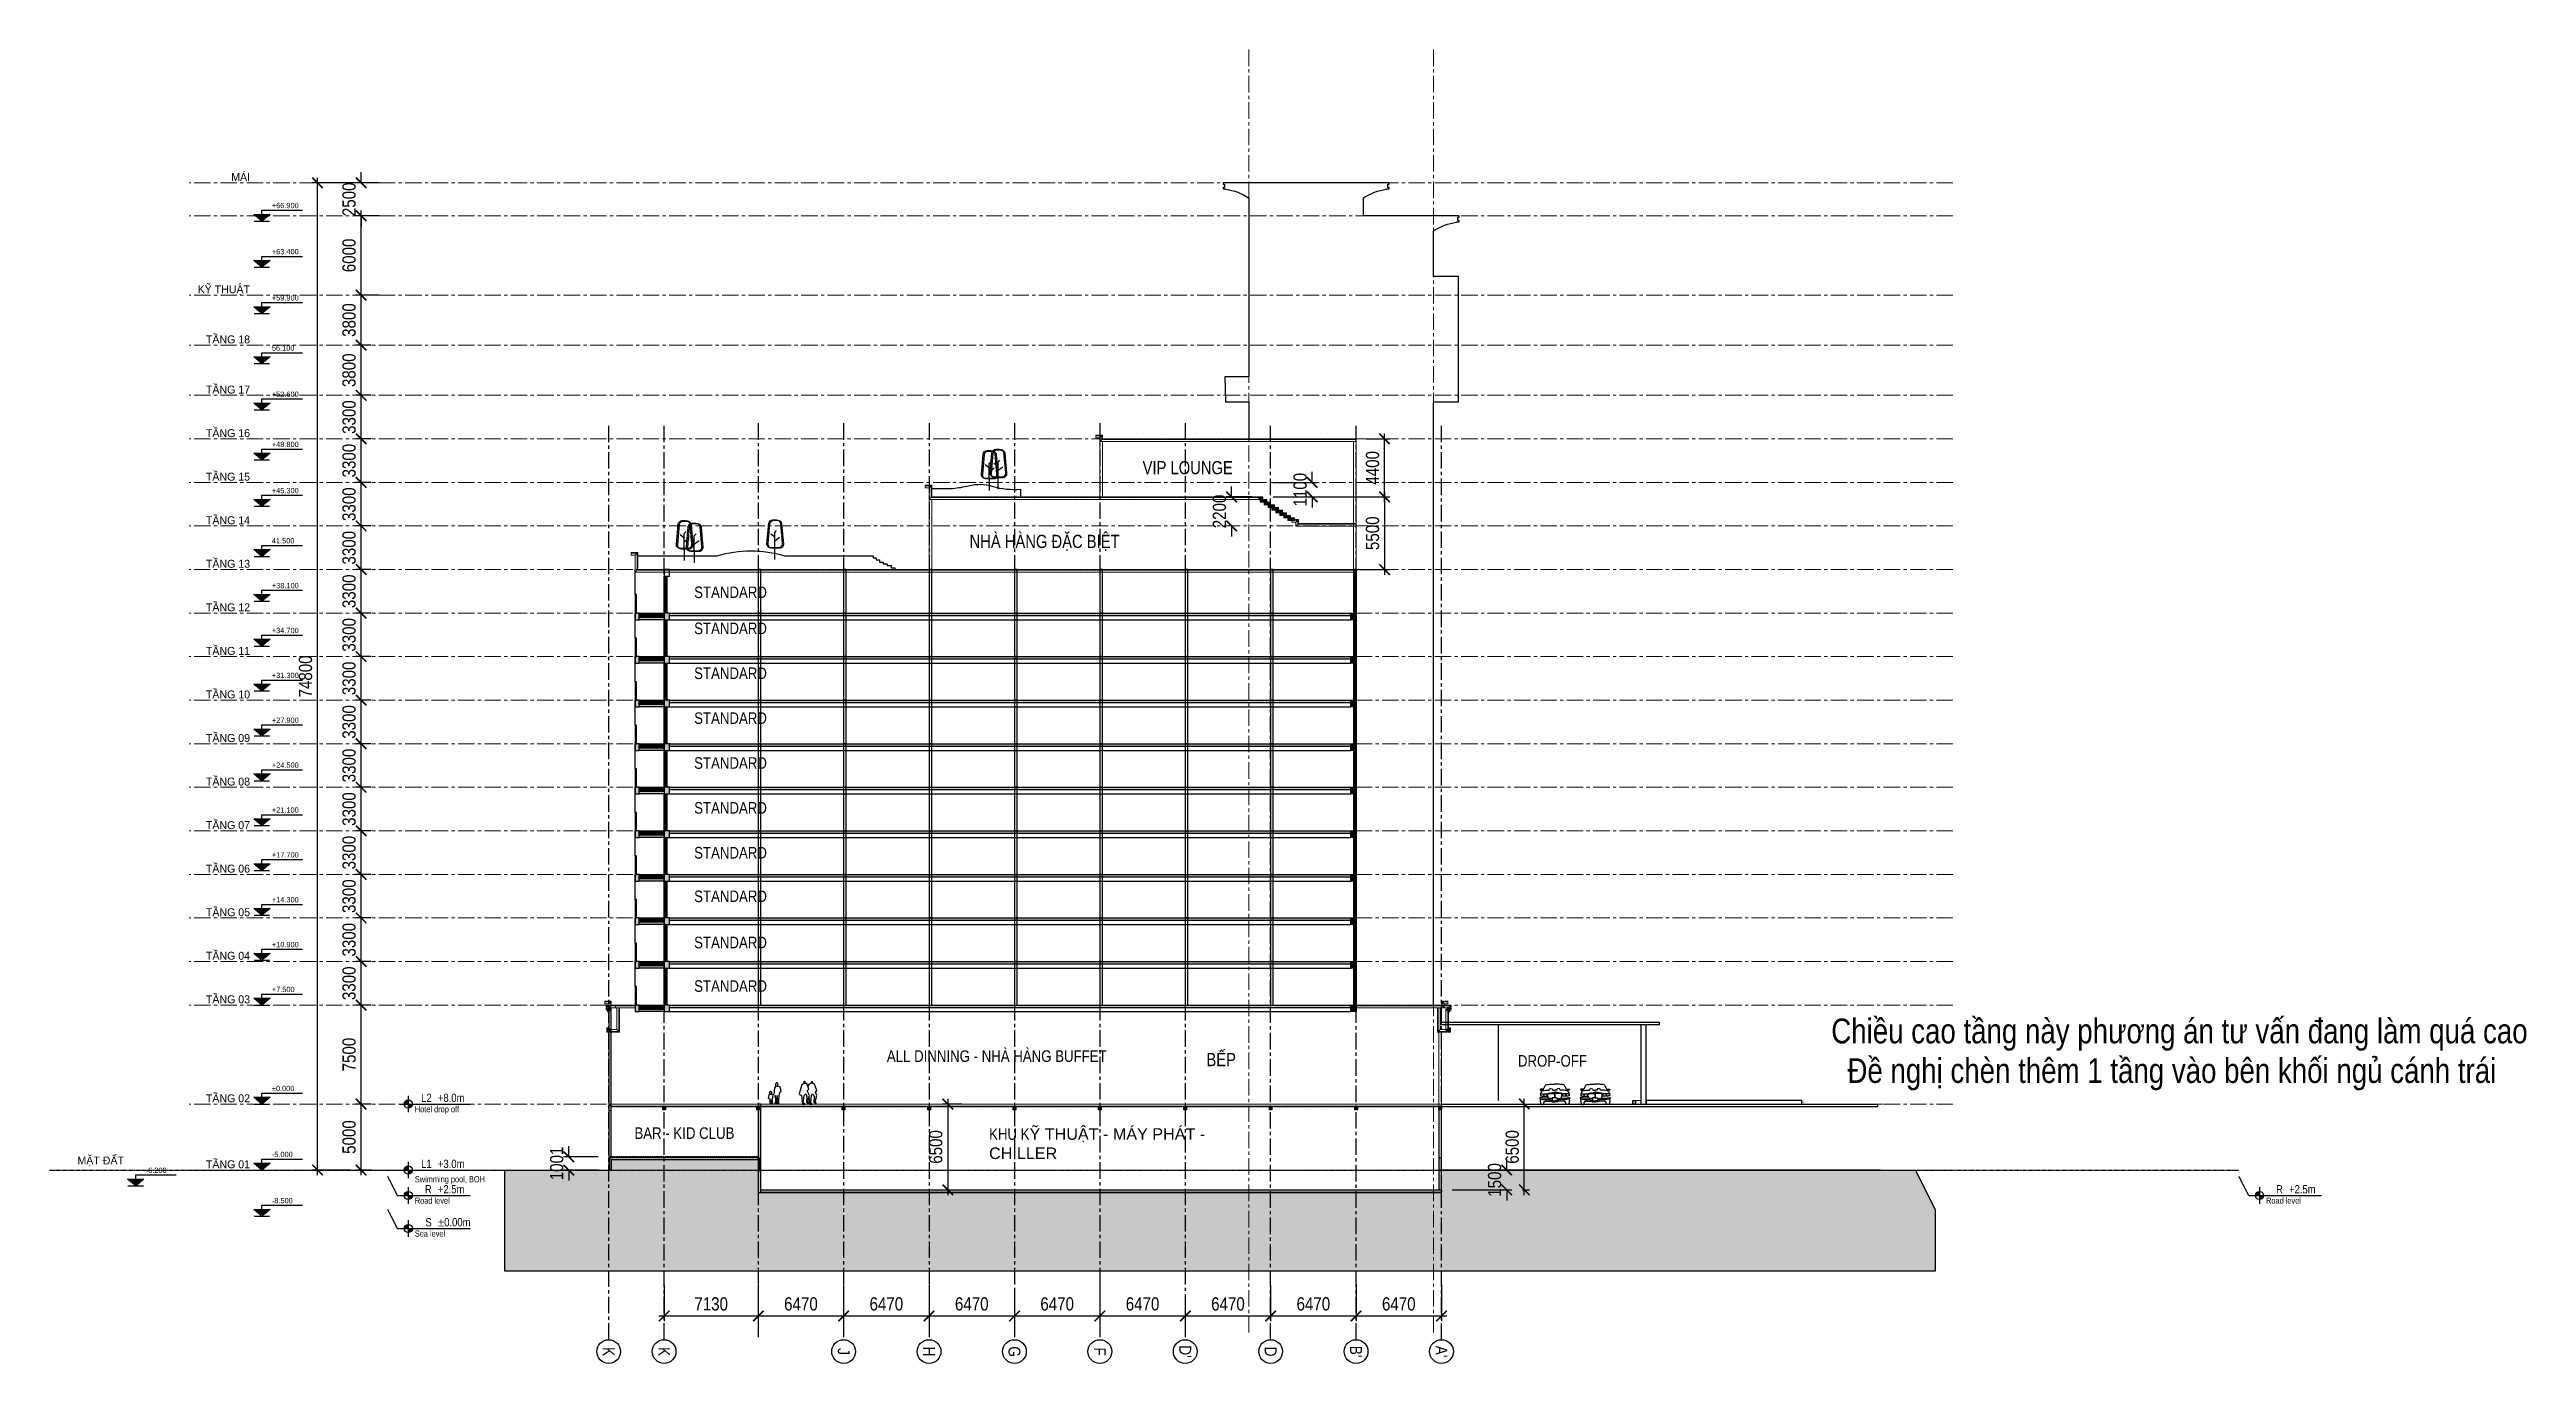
# Model space of a CAD drawing. Header units: millimetres. Extents: x -1030105 to 906887, y -616134 to 1220667.
# Drawn here: x 123490 to 311136, y -327441 to -227885 of the extents above; entities that cross this region are included whole.
import ezdxf
from ezdxf.enums import TextEntityAlignment as Align

# ---------------------------------------------------------------- set-up
doc = ezdxf.new("R2010")
doc.units = ezdxf.units.MM
doc.header["$MEASUREMENT"] = 0
for name, pattern in [('CENTER', [2, 1.25, -0.25, 0.25, -0.25]), ('DASH', [0.35, 0.25, -0.1]), ('DASHED', [0.75, 0.5, -0.25])]:
    doc.linetypes.add(name, pattern=pattern)
doc.layers.get('Defpoints').update_dxf_attribs({"color": 1})
for name, color, linetype in [('A-_ANOTDIMN_D-', 7, 'Continuous'), ('A-_ANOTLEVL_T-', 41, 'Continuous'), ('A-_ANOTTEXT_T-', 41, 'Continuous'), ('A-DG-Giao thong', 1, 'Continuous'), ('CORE LIFT$1$A_WALL', 2, 'Continuous'), ('DA-ANNO-DIMS', 9, 'Continuous'), ('DA-ANNO-LEVL', 9, 'Continuous'), ('DA-ANNO-TEXT', 11, 'Continuous'), ('DA-GRID-LINE', 9, 'CENTER'), ('DIEN HOA', 111, 'Continuous'), ('PIA0-DIM', 7, 'Continuous')]:
    doc.layers.add(name, color=color, linetype=linetype)
for name, color, linetype, lineweight in [('A-Wall', 6, 'Continuous', 9), ('GFA', 6, 'Continuous', 0), ('HATCH', 8, 'Continuous', 5), ('S-GRID', 251, 'CENTER', 5)]:
    doc.layers.add(name, color=color, linetype=linetype, lineweight=lineweight)
doc.styles.add('Annotative', font='txt')
doc.styles.add('ARIAL NARROW', font='ARIALN.TTF')
doc.styles.add('Arial_2', font='arial.ttf', dxfattribs={"width": 0.8, "height": 625})
doc.styles.add('GRID', font='ARIALN.TTF')
doc.styles.add('Ref-Levels', font='ARIALN.TTF')
doc.styles.get("Standard").update_dxf_attribs({"font": 'arial.ttf'})
doc.styles.add('Xr-GR-Grid 1-400$0$Dim-Text', font='ARIALN.TTF')
doc.dimstyles.new('DIM-400', dxfattribs={"dimscale": 10, "dimtxt": 100, "dimasz": 80, "dimexe": 40, "dimexo": 80, "dimgap": 40, "dimtad": 1, "dimdec": 0, "dimzin": 0, "dimdsep": 46, "dimtxsty": 'Xr-GR-Grid 1-400$0$Dim-Text', "dimblk": 'Xr-GR-Grid 1-400$0$_ArchTick', "dimcen": -100, "dimdle": 40, "dimclrt": 11, "dimadec": 0, "dimazin": 0, "dimtfac": 1, "dimtdec": 0, "dimtix": 1, "dimtofl": 0, "dimtmove": 0, "dimatfit": 3, "dimldrblk": 'Xr-GR-Grid 1-400$0$_ArchTick', "dimfxl": 1, "dimtolj": 1, "dimtzin": 0, "dimarcsym": 1})

msp = doc.modelspace()

# ---------------------------------------------------------------- texts
at = {"style": 'Arial_2', "width": 0.8}
for s, p in [('VIP LOUNGE', (206300, -260065)), ('NHÀ HÀNG ĐẶC BIỆT', (193190, -265655)), ('BẾP', (211135, -304915))]:
    msp.add_text(s, height=1000, dxfattribs=at).set_placement(p)
at = {"style": 'ARIAL NARROW'}
msp.add_text('BAR - KID CLUB', height=875, dxfattribs=at).set_placement((167800, -310425))
at = {"char_height": 875, "width": 20545, "attachment_point": 4, "style": 'ARIAL NARROW'}
for s, insert in [('STANDARD', (172325, -269015)), ('STANDARD', (172325, -271750)), ('STANDARD', (172325, -275150)), ('STANDARD', (172325, -278550)), ('STANDARD', (172325, -281950)), ('STANDARD', (172325, -285350)), ('STANDARD', (172325, -288750)), ('STANDARD', (172325, -292050)), ('STANDARD', (172325, -295550)), ('STANDARD', (172325, -298850)), ('ALL DINNING - NHÀ HÀNG BUFFET', (186925, -304160)), ('DROP-OFF', (234730, -304520)), ('KHU K{\\fArial|b0|i0|c0|p34;Ỹ THUẬT - MÁY PHÁT - CHILLER}', (194670, -310790))]:
    msp.add_mtext(s, dxfattribs=dict(at, insert=insert))
at = {"layer": 'A-DG-Giao thong', "style": 'Arial_2', "width": 0.8}
for s, p in [('Chiều cao tầng này phương án tư vấn đang làm quá cao', (258470, -303185)), ('Đề nghị chèn thêm 1 tầng vào bên khối ngủ cánh trái', (259695, -306185))]:
    msp.add_text(s, height=1875, dxfattribs=at).set_placement(p)

# ---------------------------------------------------------------- blocks, each defined once
blk = doc.blocks.new('GRID-NO')
at = {"color": 1, "linetype": 'Continuous'}
blk.add_circle((0, 0), 1, dxfattribs=at)
at = {"color": 11, "style": 'GRID'}
blk.add_attdef('GRID', text='', height=1, dxfattribs=at).set_placement((0, 0), align=Align.MIDDLE_CENTER)
blk = doc.blocks.new('Xr-GR-Grid 1-400$0$_ArchTick')
at = {"layer": 'DA-ANNO-DIMS', "color": 0, "const_width": 0.15}
blk.add_lwpolyline([(-0.5, -0.5), (0.5, 0.5)], dxfattribs=at)
blk = doc.blocks.new('*D1078')
at = {"layer": 'DA-ANNO-DIMS', "color": 0, "lineweight": -2, "transparency": 16777216}
for p, q in [((222470, -321435), (222470, -324245)), ((228940, -321435), (228940, -324245)), ((229340, -323845), (222070, -323845))]:
    blk.add_line(p, q, dxfattribs=at)
at = {"layer": 'Defpoints', "color": 0, "transparency": 16777216}
for p in [(222470, -320635), (228940, -320635), (222470, -323845)]:
    blk.add_point(p, dxfattribs=at)
at = {"layer": 'DA-ANNO-DIMS', "color": 0, "lineweight": -2, "transparency": 16777216, "xscale": 800, "yscale": 800, "zscale": 800, "rotation": 180}
blk.add_blockref('Xr-GR-Grid 1-400$0$_ArchTick', (222470, -323845), dxfattribs=at)
at = {"layer": 'DA-ANNO-DIMS', "color": 0, "lineweight": -2, "transparency": 16777216, "xscale": 800, "yscale": 800, "zscale": 800}
blk.add_blockref('Xr-GR-Grid 1-400$0$_ArchTick', (228940, -323845), dxfattribs=at)
at = {"layer": 'DA-ANNO-DIMS', "color": 11, "transparency": 16777216, "insert": (225705, -322934), "char_height": 1000, "attachment_point": 5, "style": 'Xr-GR-Grid 1-400$0$Dim-Text'}
blk.add_mtext('\\A1;6470', dxfattribs=at)
blk = doc.blocks.new('*D1079')
at = {"layer": 'DA-ANNO-DIMS', "color": 0, "lineweight": -2, "transparency": 16777216}
for p, q in [((216000, -321520), (216000, -324245)), ((222470, -321435), (222470, -324245)), ((222870, -323845), (215600, -323845))]:
    blk.add_line(p, q, dxfattribs=at)
at = {"layer": 'Defpoints', "color": 0, "transparency": 16777216}
for p in [(216000, -320720), (222470, -320635), (216000, -323845)]:
    blk.add_point(p, dxfattribs=at)
at = {"layer": 'DA-ANNO-DIMS', "color": 0, "lineweight": -2, "transparency": 16777216, "xscale": 800, "yscale": 800, "zscale": 800, "rotation": 180}
blk.add_blockref('Xr-GR-Grid 1-400$0$_ArchTick', (216000, -323845), dxfattribs=at)
at = {"layer": 'DA-ANNO-DIMS', "color": 0, "lineweight": -2, "transparency": 16777216, "xscale": 800, "yscale": 800, "zscale": 800}
blk.add_blockref('Xr-GR-Grid 1-400$0$_ArchTick', (222470, -323845), dxfattribs=at)
at = {"layer": 'DA-ANNO-DIMS', "color": 11, "transparency": 16777216, "insert": (219235, -322934), "char_height": 1000, "attachment_point": 5, "style": 'Xr-GR-Grid 1-400$0$Dim-Text'}
blk.add_mtext('\\A1;6470', dxfattribs=at)
blk = doc.blocks.new('*D1080')
at = {"layer": 'DA-ANNO-DIMS', "color": 0, "lineweight": -2, "transparency": 16777216}
for p, q in [((209530, -322180), (209530, -324245)), ((216000, -321520), (216000, -324245)), ((216400, -323845), (209130, -323845))]:
    blk.add_line(p, q, dxfattribs=at)
at = {"layer": 'Defpoints', "color": 0, "transparency": 16777216}
for p in [(216000, -320720), (209530, -321380), (209530, -323845)]:
    blk.add_point(p, dxfattribs=at)
at = {"layer": 'DA-ANNO-DIMS', "color": 0, "lineweight": -2, "transparency": 16777216, "xscale": 800, "yscale": 800, "zscale": 800, "rotation": 180}
blk.add_blockref('Xr-GR-Grid 1-400$0$_ArchTick', (209530, -323845), dxfattribs=at)
at = {"layer": 'DA-ANNO-DIMS', "color": 0, "lineweight": -2, "transparency": 16777216, "xscale": 800, "yscale": 800, "zscale": 800}
blk.add_blockref('Xr-GR-Grid 1-400$0$_ArchTick', (216000, -323845), dxfattribs=at)
at = {"layer": 'DA-ANNO-DIMS', "color": 11, "transparency": 16777216, "insert": (212765, -322934), "char_height": 1000, "attachment_point": 5, "style": 'Xr-GR-Grid 1-400$0$Dim-Text'}
blk.add_mtext('\\A1;6470', dxfattribs=at)
blk = doc.blocks.new('*D1081')
at = {"layer": 'DA-ANNO-DIMS', "color": 0, "lineweight": -2, "transparency": 16777216}
for p, q in [((203060, -321440), (203060, -324245)), ((209530, -322180), (209530, -324245)), ((209930, -323845), (202660, -323845))]:
    blk.add_line(p, q, dxfattribs=at)
at = {"layer": 'Defpoints', "color": 0, "transparency": 16777216}
for p in [(203060, -320640), (209530, -321380), (203060, -323845)]:
    blk.add_point(p, dxfattribs=at)
at = {"layer": 'DA-ANNO-DIMS', "color": 0, "lineweight": -2, "transparency": 16777216, "xscale": 800, "yscale": 800, "zscale": 800, "rotation": 180}
blk.add_blockref('Xr-GR-Grid 1-400$0$_ArchTick', (203060, -323845), dxfattribs=at)
at = {"layer": 'DA-ANNO-DIMS', "color": 0, "lineweight": -2, "transparency": 16777216, "xscale": 800, "yscale": 800, "zscale": 800}
blk.add_blockref('Xr-GR-Grid 1-400$0$_ArchTick', (209530, -323845), dxfattribs=at)
at = {"layer": 'DA-ANNO-DIMS', "color": 11, "transparency": 16777216, "insert": (206295, -322934), "char_height": 1000, "attachment_point": 5, "style": 'Xr-GR-Grid 1-400$0$Dim-Text'}
blk.add_mtext('\\A1;6470', dxfattribs=at)
blk = doc.blocks.new('*D1082')
at = {"layer": 'DA-ANNO-DIMS', "color": 0, "lineweight": -2, "transparency": 16777216}
for p, q in [((196590, -321970), (196590, -324245)), ((203060, -321440), (203060, -324245)), ((203460, -323845), (196190, -323845))]:
    blk.add_line(p, q, dxfattribs=at)
at = {"layer": 'Defpoints', "color": 0, "transparency": 16777216}
for p in [(203060, -320640), (196590, -321170), (196590, -323845)]:
    blk.add_point(p, dxfattribs=at)
at = {"layer": 'DA-ANNO-DIMS', "color": 0, "lineweight": -2, "transparency": 16777216, "xscale": 800, "yscale": 800, "zscale": 800, "rotation": 180}
blk.add_blockref('Xr-GR-Grid 1-400$0$_ArchTick', (196590, -323845), dxfattribs=at)
at = {"layer": 'DA-ANNO-DIMS', "color": 0, "lineweight": -2, "transparency": 16777216, "xscale": 800, "yscale": 800, "zscale": 800}
blk.add_blockref('Xr-GR-Grid 1-400$0$_ArchTick', (203060, -323845), dxfattribs=at)
at = {"layer": 'DA-ANNO-DIMS', "color": 11, "transparency": 16777216, "insert": (199825, -322934), "char_height": 1000, "attachment_point": 5, "style": 'Xr-GR-Grid 1-400$0$Dim-Text'}
blk.add_mtext('\\A1;6470', dxfattribs=at)
blk = doc.blocks.new('*D1083')
at = {"layer": 'DA-ANNO-DIMS', "color": 0, "lineweight": -2, "transparency": 16777216}
for p, q in [((190120, -321520), (190120, -324245)), ((196590, -321970), (196590, -324245)), ((196990, -323845), (189720, -323845))]:
    blk.add_line(p, q, dxfattribs=at)
at = {"layer": 'Defpoints', "color": 0, "transparency": 16777216}
for p in [(190120, -320720), (196590, -321170), (190120, -323845)]:
    blk.add_point(p, dxfattribs=at)
at = {"layer": 'DA-ANNO-DIMS', "color": 0, "lineweight": -2, "transparency": 16777216, "xscale": 800, "yscale": 800, "zscale": 800, "rotation": 180}
blk.add_blockref('Xr-GR-Grid 1-400$0$_ArchTick', (190120, -323845), dxfattribs=at)
at = {"layer": 'DA-ANNO-DIMS', "color": 0, "lineweight": -2, "transparency": 16777216, "xscale": 800, "yscale": 800, "zscale": 800}
blk.add_blockref('Xr-GR-Grid 1-400$0$_ArchTick', (196590, -323845), dxfattribs=at)
at = {"layer": 'DA-ANNO-DIMS', "color": 11, "transparency": 16777216, "insert": (193355, -322934), "char_height": 1000, "attachment_point": 5, "style": 'Xr-GR-Grid 1-400$0$Dim-Text'}
blk.add_mtext('\\A1;6470', dxfattribs=at)
blk = doc.blocks.new('*D1084')
at = {"layer": 'DA-ANNO-DIMS', "color": 0, "lineweight": -2, "transparency": 16777216}
for p, q in [((183650, -321520), (183650, -324245)), ((190120, -321520), (190120, -324245)), ((190520, -323845), (183250, -323845))]:
    blk.add_line(p, q, dxfattribs=at)
at = {"layer": 'Defpoints', "color": 0, "transparency": 16777216}
for p in [(183650, -320720), (190120, -320720), (183650, -323845)]:
    blk.add_point(p, dxfattribs=at)
at = {"layer": 'DA-ANNO-DIMS', "color": 0, "lineweight": -2, "transparency": 16777216, "xscale": 800, "yscale": 800, "zscale": 800, "rotation": 180}
blk.add_blockref('Xr-GR-Grid 1-400$0$_ArchTick', (183650, -323845), dxfattribs=at)
at = {"layer": 'DA-ANNO-DIMS', "color": 0, "lineweight": -2, "transparency": 16777216, "xscale": 800, "yscale": 800, "zscale": 800}
blk.add_blockref('Xr-GR-Grid 1-400$0$_ArchTick', (190120, -323845), dxfattribs=at)
at = {"layer": 'DA-ANNO-DIMS', "color": 11, "transparency": 16777216, "insert": (186885, -322934), "char_height": 1000, "attachment_point": 5, "style": 'Xr-GR-Grid 1-400$0$Dim-Text'}
blk.add_mtext('\\A1;6470', dxfattribs=at)
blk = doc.blocks.new('*D1085')
at = {"layer": 'DA-ANNO-DIMS', "color": 0, "lineweight": -2, "transparency": 16777216}
for p, q in [((170050, -321520), (170050, -324245)), ((177180, -321520), (177180, -324245)), ((177580, -323845), (169650, -323845))]:
    blk.add_line(p, q, dxfattribs=at)
at = {"layer": 'Defpoints', "color": 0, "transparency": 16777216}
for p in [(170050, -320720), (177180, -320720), (170050, -323845)]:
    blk.add_point(p, dxfattribs=at)
at = {"layer": 'DA-ANNO-DIMS', "color": 0, "lineweight": -2, "transparency": 16777216, "xscale": 800, "yscale": 800, "zscale": 800, "rotation": 180}
blk.add_blockref('Xr-GR-Grid 1-400$0$_ArchTick', (170050, -323845), dxfattribs=at)
at = {"layer": 'DA-ANNO-DIMS', "color": 0, "lineweight": -2, "transparency": 16777216, "xscale": 800, "yscale": 800, "zscale": 800}
blk.add_blockref('Xr-GR-Grid 1-400$0$_ArchTick', (177180, -323845), dxfattribs=at)
at = {"layer": 'DA-ANNO-DIMS', "color": 11, "transparency": 16777216, "insert": (173615, -322934), "char_height": 1000, "attachment_point": 5, "style": 'Xr-GR-Grid 1-400$0$Dim-Text'}
blk.add_mtext('\\A1;7130', dxfattribs=at)
blk = doc.blocks.new('A$C35AF1C3B')
at = {"layer": 'DIEN HOA'}
blk.add_lwpolyline([(792, 1338), (531, 1302), (465, 1240), (419, 720), (329, 690), (272, 737), (110, 733), (38, 691), (0, 440), (120, 385), (130, 12), (220, 17), (217, 325), (251, 1), (352, 12), (292, 393), (342, 415), (334, 610), (512, 638), (536, 240), (503, 15), (620, 23), (679, 635), (690, 32), (835, 1), (844, 53), (780, 77), (843, 803), (977, 1001), (895, 1288)], close=True, dxfattribs=at)
for points in [[(182, 943, 0.1506868), (139, 931, 0.0820141), (118, 913, 0.1325712), (94, 870, 0.0490047), (92, 848, 0.0951913), (101, 808, 0.1125579), (124, 773, 0.091055), (150, 755, 0.1019892), (179, 750, 0.1228358), (214, 760, 0.0965615), (240, 781, 0.109673), (259, 817, 0.0585967), (262, 842, 0.1074072), (252, 888, 0.0906688), (233, 916, 0.1249038), (198, 940, 0.0565016)], [(646, 1606, 0.1403971), (608, 1598, 0.1106865), (573, 1568, 0.0709226), (555, 1533, 0.0698613), (546, 1482, 0.0743439), (552, 1428, 0.1001439), (574, 1377, 0.0781178), (598, 1354, 0.1477677), (636, 1343, 0.1384309), (674, 1351, 0.0959987), (704, 1377, 0.0928343), (728, 1423, 0.0743774), (738, 1476, 0.0478601), (734, 1512, 0.1117912), (708, 1568, 0.0951976), (680, 1596, 0.1311171)]]:
    blk.add_lwpolyline(points, format="xyb", close=True, dxfattribs=at)
blk = doc.blocks.new('PEO2-02')
for points in [[(-397, 1703), (-465, 1661), (-427, 1569), (-452, 1556), (-598, 1493), (-797, 776), (-769, 712), (-706, 701), (-626, 648), (-558, 0), (-385, 0), (-492, 98), (-423, 659), (-322, 760), (-271, 760), (-215, 582), (-254, 134), (-185, 65), (-85, 65), (-79, 98), (-164, 175), (-34, 643), (-189, 989), (-84, 1130), (-213, 1564), (-372, 1553), (-427, 1569)], [(-364, 1555), (-332, 1633), (-343, 1686), (-397, 1703)], [(162, 1705), (95, 1663), (133, 1585), (109, 1573), (-42, 1507), (-157, 1376)], [(-72, 515), (0, 0), (170, 0), (67, 95), (136, 660), (207, 740), (253, 740), (342, 583), (303, 135), (373, 65), (473, 65), (480, 100), (396, 175), (525, 638), (434, 881), (538, 1021), (358, 1517), (195, 1567), (133, 1585)], [(192, 1569), (224, 1634), (212, 1689), (162, 1705)]]:
    blk.add_lwpolyline(points)
blk = doc.blocks.new('AF6005')
for points in [[(-1085, 531, -0.0291441), (-1092, 513, -0.0358237), (-1101, 499, -0.0662235), (-1117, 481, 0.0903168), (-1128, 467, 0.1284767), (-1133, 450, 0.1143555), (-1128, 431, 0.0826787), (-1119, 418, 0.0755169), (-1105, 407, 0.0598009), (-1064, 392, 0.0455503), (-1009, 384, 0.0031094), (-862, 375, 0.0018379), (-614, 364, 0.0014407), (-472, 358, -0.004216), (-423, 356, -0.0232125), (-378, 351, 0.0088815), (-260, 336, 0.0112385), (-245, 334, 0.003654), (-200, 332)], [(-1071, 377, 0.0435676), (-1090, 266, 0.0499038), (-1089, 216, 0.0114927), (-1069, 103, 0.0232307), (-1062, 76, 0.0210119), (-1048, 40, 0.0420793), (-1040, 24, 0.092375), (-1028, 11, 0.0748829), (-1009, 1, 0.0733888), (-982, -4, 0.0259055), (-886, -2, 0.0154352), (-843, 2, 0.0997403), (-833, 5, 0.1442716), (-826, 13, 0.0607749), (-818, 36, 0.0857078), (-815, 81, -0.0745382), (-814, 127, -0.0496821), (-801, 171, 0.0669521), (-794, 200, 0.1387993), (-795, 210, -0.3171406), (-794, 212, -0.0572618), (-791, 213, -0.0025751), (-699, 222, -1), (-619, 229, 0.0017766), (-580, 232, 0.0110937), (-547, 236, -0.005711), (-517, 240, -0.0220111), (-480, 242, -0.004754), (-372, 244, -0.0165512), (-316, 243, -0.014515), (-275, 240, -0.1626397), (-232, 220, 0.1471044), (-181, 192, 0.0245227), (-113, 182, 0.0175423), (19, 176, 0), (19, 176)], [(-1057, 806, 0.0658448), (-1078, 774, 0.1005676), (-1085, 750, 0.0156846), (-1085, 727, 0.0151503), (-1085, 702, 0.0376429), (-1079, 658, 0.1329649), (-1073, 647, 0.1665676), (-1057, 638, 0.0297492), (-957, 627, 0.0013233), (-817, 620, 0.0059579), (-786, 619, 0.0011166), (-701, 617, 0.0007044), (-567, 615, 0.0038405), (-525, 614, 0.0245121), (-519, 615, 0.1735515), (-518, 615, 0.019195), (-515, 619)], [(-893, 1037, 0.0569841), (-963, 989, 0.0649814), (-1013, 933, 0.0096334), (-1025, 915, -0.0309603), (-1029, 909, -0.0374191), (-1032, 906, 0.0169309), (-1041, 898, 0.1239696), (-1058, 867, 0.1057472), (-1061, 826)], [(-212, 439, -0.0308858), (-274, 430, -0.0585318), (-308, 431, -0.0036062), (-378, 443, -0.0102641), (-403, 447, -0.015878), (-438, 456, 0.0330857), (-455, 459, 0.0540649), (-490, 460, -0.0309113), (-551, 459, -0.0039442), (-629, 463, 0.0042295), (-702, 467, 0.0088837), (-782, 469, -0.0117964), (-842, 471, -0.0259671), (-879, 475, 0.0110484), (-965, 487, 0.0350051), (-1006, 489, -0.0471645), (-1037, 491, -0.1992902), (-1045, 496, -0.069922), (-1057, 519)], [(-698, 1451, -0.0004058), (-745, 1363, -0.0007595), (-770, 1316, -0.0000198), (-817, 1227, 0.0000583), (-834, 1196, 0.0018175), (-866, 1134, 0.0052199), (-877, 1113, 0.040807), (-881, 1104, 0.0082875), (-893, 1061, 0.0169906), (-895, 1055, 0.0068882), (-897, 1041)], [(-873, 1050, -0.0080673), (-533, 1073, -0.0137033), (-410, 1077, -1), (-158, 1074, -0.0002233), (0, 1072)], [(-786, 762, 0.0692784), (-812, 744, 0.0803022), (-830, 722, 0.0477146), (-843, 691, 0.0973575), (-846, 674, 0.099629), (-840, 653, 0.1515634), (-830, 643, 0.0459628), (-815, 636, 0.0329498), (-794, 631, 0.0212827), (-744, 623, 0.0420794), (-718, 623, 0.0267321), (-704, 624, -0.0201066), (-686, 627, -0.0688188), (-658, 625, 0.0553776), (-622, 623, 0.10725), (-585, 632, 0.158427), (-567, 650, 0.074843), (-561, 667, 0.0474108), (-559, 694, 0.0425788), (-562, 731, 0.1819043), (-567, 738, 0.0208026), (-572, 742, 0.0067391), (-591, 754, 0.0104753), (-603, 762, 0.0090871), (-618, 770)], [(-666, 1483, -0.0106869), (-367, 1515, -0.0181055), (-190, 1523, -0.0014515), (0, 1524)], [(-471, 467, -0.0182455), (-497, 546, -0.0254986), (-507, 591, -0.0033745), (-520, 668, -0.0129901), (-523, 691, -0.0302734), (-526, 751, -0.0292446), (-524, 773, -0.0496221), (-518, 795, -0.0584139), (-515, 802, -0.0452277), (-510, 808, -0.0388005), (-498, 819, -0.0298538), (-482, 829, -0.0711037), (-470, 834, -0.0175372), (-455, 838, -0.0047658), (-425, 843, -0.0037913), (-301, 864, -0.0111211), (-237, 873, -0.0069974), (-126, 885, -0.006318), (-50, 891, -1), (-57, 890, -1), (-5, 894, -0.0021193), (10, 895)], [(690, 1481, 0.0121166), (351, 1517, 0.0141878), (212, 1523, 0.0016201), (0, 1524)], [(896, 1049, 0.008058), (556, 1073, 0.014664), (425, 1077, 1), (158, 1074, 0.0002233), (0, 1072)], [(494, 467, 0.0169122), (517, 540, 0.0309301), (530, 595, 0.0032521), (542, 669, 0.0137869), (545, 694, 0.0256358), (548, 744, 0.0452014), (545, 778, 0.0356513), (541, 794, 0.0586021), (538, 801, 0.0531017), (531, 809, 0.0436778), (518, 820, 0.0240618), (506, 829, 0.0785157), (492, 834, 0.0171506), (478, 838, 0.0050845), (445, 844, 0.003592), (328, 863, 0.013273), (252, 874, 0.0061048), (155, 884, 0.0068401), (72, 891, 0.9999999), (80, 890, 1), (36, 893, 0.0034739), (10, 895)], [(1096, 376, -0.03674), (1113, 283, -0.0687773), (1111, 214, -0.0111762), (1092, 104, -0.0252632), (1084, 74, -0.0206325), (1070, 39, -0.0385154), (1063, 25, -0.0952009), (1050, 11, -0.074086), (1032, 1, -0.0802389), (1002, -4, -0.0227001), (918, -3, -0.0189701), (864, 2, -0.0913949), (856, 5, -0.1567006), (848, 13, -0.0586993), (840, 36, -0.0820977), (838, 80, 0.0783407), (836, 128, 0.0430876), (825, 166, -0.0789218), (816, 200, -0.1222312), (817, 209, 0.7081135), (816, 212, 0.0538267), (813, 213, 0.0025502), (722, 222, 1), (642, 229, -0.0017753), (603, 232, -0.0110829), (570, 236, 0.006182), (537, 240, 0.0206093), (503, 242, 0.0051358), (387, 244, 0.0135381), (341, 243, 0.0150153), (298, 240, 0.169001), (254, 219, -0.1422782), (204, 193, -0.0266553), (131, 182, -0.0181968), (35, 176, -0.001021), (19, 176)], [(1107, 531, 0.0291441), (1115, 513, 0.0358237), (1123, 499, 0.0662235), (1139, 481, -0.0903168), (1151, 467, -0.1284767), (1155, 450, -0.1143555), (1151, 431, -0.0826787), (1141, 418, -0.0755169), (1127, 407, -0.0598009), (1087, 392, -0.0455503), (1031, 384, -0.0031094), (885, 375, -0.0018379), (637, 364, -0.0014407), (494, 358, 0.004216), (445, 356, 0.0232125), (400, 351, -0.0088815), (282, 336, -0.0112385), (267, 334, -0.003654), (222, 332)], [(234, 439, 0.0308858), (297, 430, 0.0585318), (330, 431, 0.0036062), (401, 443, 0.0102641), (426, 447, 0.015878), (460, 456, -0.0330857), (477, 459, -0.0540649), (512, 460, 0.0309113), (573, 459, 0.0039442), (651, 463, -0.0042295), (724, 467, -0.0088837), (804, 469, 0.0117964), (864, 471, 0.0259671), (901, 475, -0.0110484), (987, 487, -0.0350051), (1029, 489, 0.0471645), (1059, 491, 0.1992902), (1067, 496, 0.069922), (1079, 519)], [(1079, 806, -0.0658448), (1100, 774, -0.1005676), (1107, 750, -0.0156846), (1108, 727, -0.0151503), (1107, 702, -0.0376429), (1101, 658, -0.1329649), (1095, 647, -0.1665676), (1079, 638, -0.0297492), (979, 627, -0.0013233), (839, 620, -0.0059579), (808, 619, -0.0011166), (723, 617, -0.0007044), (589, 615, -0.0038405), (548, 614, -0.0245121), (541, 615, -0.1735515), (541, 615, -0.019195), (537, 619)], [(808, 762, -0.0692784), (835, 744, -0.0803022), (852, 722, -0.0477146), (866, 691, -0.0973575), (868, 674, -0.099629), (862, 653, -0.1515634), (852, 643, -0.0459628), (837, 636, -0.0329498), (816, 631, -0.0212827), (766, 623, -0.0420794), (740, 623, -0.0267321), (727, 624, 0.0201066), (708, 627, 0.0688188), (680, 625, -0.0553776), (645, 623, -0.10725), (608, 632, -0.158427), (589, 650, -0.074843), (583, 667, -0.0474108), (581, 694, -0.0425788), (584, 731, -0.1819043), (589, 738, -0.0208026), (595, 742, -0.0067391), (613, 754, -0.0104753), (626, 762, -0.0090871), (641, 770)], [(720, 1451, 0.0004058), (767, 1363, 0.0007595), (792, 1316, 0.0000198), (840, 1227, -0.0000583), (856, 1196, -0.0018175), (889, 1134, -0.0052199), (900, 1113, -0.040807), (903, 1104, -0.0082875), (916, 1061, -0.0169906), (917, 1055, -0.0068882), (920, 1041)], [(916, 1037, -0.0569841), (986, 989, -0.0649814), (1035, 933, -0.0096334), (1047, 915, 0.0309603), (1051, 909, 0.0374191), (1055, 906, -0.0169309), (1063, 898, -0.1239696), (1081, 867, -0.1057472), (1083, 826)]]:
    blk.add_lwpolyline(points, format="xyb")
for points in [[(-913, 1053), (-897, 1113), (-897, 1140), (-925, 1148), (-1025, 1153), (-1084, 1149), (-1093, 1113), (-1089, 1081), (-1052, 1069), (-981, 1069), (-958, 1061), (-929, 1037)], [(-1057, 805), (-852, 802), (-586, 802), (-522, 802), (-518, 795)], [(-666, 1483), (-696, 1453)], [(-443, 809), (-5, 786), (-5, 485), (-195, 485), (-195, 275)], [(-195, 288), (29, 268)], [(443, 809), (5, 786), (5, 485), (195, 485), (195, 275)], [(238, 431), (226, 286), (29, 268)], [(1079, 805), (881, 802), (609, 802), (545, 802), (541, 794)], [(690, 1481), (721, 1449)], [(936, 1053), (919, 1114), (919, 1141), (946, 1148), (1047, 1153), (1105, 1149), (1113, 1115), (1110, 1083), (1068, 1069), (1003, 1069), (980, 1061), (951, 1037)]]:
    blk.add_lwpolyline(points)
blk = doc.blocks.new('Ref-Levels-in-Plan')
at = {"layer": 'DA-ANNO-LEVL'}
h = blk.add_hatch(color=256, dxfattribs=at)
h.paths.add_polyline_path([(0, 0.5, 0.414214), (-0.5, 0), (0, 0)])
h.paths.add_polyline_path([(0.5, 0), (0, 0), (0, -0.5, 0.414214)])
for p, q in [((-1, 0), (7.5, 0)), ((0, 1), (0, -1))]:
    blk.add_line(p, q, dxfattribs=at)
blk.add_circle((0, 0), 0.496, dxfattribs=at)
at = {"layer": 'DA-ANNO-LEVL', "color": 2, "style": 'Ref-Levels'}
blk.add_attdef('FFL', text='', height=1, dxfattribs=at).set_placement((2.84, 0.75), align=Align.MIDDLE_RIGHT)
at = {"layer": 'DA-ANNO-LEVL', "color": 11, "style": 'Ref-Levels'}
for height, p in [(1, (3.59, 0.75)), (0.75, (0.8, -0.62))]:
    blk.add_attdef('LEVEL', text='', height=height, dxfattribs=at).set_placement(p, align=Align.MIDDLE_LEFT)
blk = doc.blocks.new('caodo')
h = blk.add_hatch(color=256)
h.dxf.hatch_style = 1
h.paths.add_polyline_path([(-3.1, 2.56), (3.1, 2.56), (0, 0)])
blk.add_lwpolyline([(-3.1, 2.56), (3.1, 2.56), (0, 0)], close=True)
for points in [[(-2.95, 0), (2.95, 0)], [(0, 0), (0, 4.13), (15.35, 4.13)]]:
    blk.add_lwpolyline(points)
at = {"flags": 4}
blk.add_attdef('CAODO', (3.74, 4.92), '', height=2, dxfattribs=at)
blk = doc.blocks.new('*D1188')
at = {"layer": 'DA-ANNO-DIMS', "color": 0, "lineweight": -2, "transparency": 16777216}
for p, q in [((-13545, 17315), (-14695, 17315)), ((-14295, 11915), (-14295, 17715)), ((-13500, 12315), (-14695, 12315))]:
    blk.add_line(p, q, dxfattribs=at)
at = {"layer": 'Defpoints', "color": 0, "transparency": 16777216}
for p in [(-14295, 17315), (-12745, 17315), (-12700, 12315)]:
    blk.add_point(p, dxfattribs=at)
at = {"layer": 'DA-ANNO-DIMS', "color": 0, "lineweight": -2, "transparency": 16777216, "xscale": 800, "yscale": 800, "zscale": 800}
for p, rotation in [((-14295, 17315), 90), ((-14295, 12315), 270)]:
    blk.add_blockref('Xr-GR-Grid 1-400$0$_ArchTick', p, dxfattribs=dict(at, rotation=rotation))
at = {"layer": 'DA-ANNO-DIMS', "color": 11, "transparency": 16777216, "insert": (-15206, 14815), "char_height": 1000, "attachment_point": 5, "rotation": 90, "style": 'Xr-GR-Grid 1-400$0$Dim-Text'}
blk.add_mtext('\\A1;5000', dxfattribs=at)
blk = doc.blocks.new('*D1189')
at = {"layer": 'DA-ANNO-DIMS', "color": 0, "lineweight": -2, "transparency": 16777216}
for p, q in [((-13545, 24815), (-14695, 24815)), ((-14295, 16915), (-14295, 25215)), ((-13545, 17315), (-14695, 17315))]:
    blk.add_line(p, q, dxfattribs=at)
at = {"layer": 'Defpoints', "color": 0, "transparency": 16777216}
for p in [(-14295, 24815), (-12745, 24815), (-12745, 17315)]:
    blk.add_point(p, dxfattribs=at)
at = {"layer": 'DA-ANNO-DIMS', "color": 0, "lineweight": -2, "transparency": 16777216, "xscale": 800, "yscale": 800, "zscale": 800}
for p, rotation in [((-14295, 24815), 90), ((-14295, 17315), 270)]:
    blk.add_blockref('Xr-GR-Grid 1-400$0$_ArchTick', p, dxfattribs=dict(at, rotation=rotation))
at = {"layer": 'DA-ANNO-DIMS', "color": 11, "transparency": 16777216, "insert": (-15206, 21065), "char_height": 1000, "attachment_point": 5, "rotation": 90, "style": 'Xr-GR-Grid 1-400$0$Dim-Text'}
blk.add_mtext('\\A1;7500', dxfattribs=at)
blk = doc.blocks.new('*D1190')
at = {"layer": 'DA-ANNO-DIMS', "color": 0, "lineweight": -2, "transparency": 16777216}
for p, q in [((-14295, 24415), (-14295, 28515)), ((-13545, 28115), (-14695, 28115)), ((-13545, 24815), (-14695, 24815))]:
    blk.add_line(p, q, dxfattribs=at)
at = {"layer": 'Defpoints', "color": 0, "transparency": 16777216}
for p in [(-14295, 28115), (-12745, 28115), (-12745, 24815)]:
    blk.add_point(p, dxfattribs=at)
at = {"layer": 'DA-ANNO-DIMS', "color": 0, "lineweight": -2, "transparency": 16777216, "xscale": 800, "yscale": 800, "zscale": 800}
for p, rotation in [((-14295, 28115), 90), ((-14295, 24815), 270)]:
    blk.add_blockref('Xr-GR-Grid 1-400$0$_ArchTick', p, dxfattribs=dict(at, rotation=rotation))
at = {"layer": 'DA-ANNO-DIMS', "color": 11, "transparency": 16777216, "insert": (-15206, 26465), "char_height": 1000, "attachment_point": 5, "rotation": 90, "style": 'Xr-GR-Grid 1-400$0$Dim-Text'}
blk.add_mtext('\\A1;3300', dxfattribs=at)
blk = doc.blocks.new('*D1191')
at = {"layer": 'DA-ANNO-DIMS', "color": 0, "lineweight": -2, "transparency": 16777216}
for p, q in [((-12940, 84615), (-14695, 84615)), ((-14295, 78215), (-14295, 85015)), ((-12940, 78615), (-14695, 78615))]:
    blk.add_line(p, q, dxfattribs=at)
at = {"layer": 'Defpoints', "color": 0, "transparency": 16777216}
for p in [(-14295, 84615), (-12140, 84615), (-12140, 78615)]:
    blk.add_point(p, dxfattribs=at)
at = {"layer": 'DA-ANNO-DIMS', "color": 0, "lineweight": -2, "transparency": 16777216, "xscale": 800, "yscale": 800, "zscale": 800}
for p, rotation in [((-14295, 84615), 90), ((-14295, 78615), 270)]:
    blk.add_blockref('Xr-GR-Grid 1-400$0$_ArchTick', p, dxfattribs=dict(at, rotation=rotation))
at = {"layer": 'DA-ANNO-DIMS', "color": 11, "transparency": 16777216, "insert": (-15206, 81615), "char_height": 1000, "attachment_point": 5, "rotation": 90, "style": 'Xr-GR-Grid 1-400$0$Dim-Text'}
blk.add_mtext('\\A1;6000', dxfattribs=at)
blk = doc.blocks.new('*D1171')
at = {"layer": 'DA-ANNO-DIMS', "color": 0, "lineweight": -2, "transparency": 16777216}
for p, q in [((-12940, 87115), (-17995, 87115)), ((-17595, 11915), (-17595, 87515)), ((-15095, 12315), (-17995, 12315))]:
    blk.add_line(p, q, dxfattribs=at)
at = {"layer": 'Defpoints', "color": 0, "transparency": 16777216}
for p in [(-17595, 87115), (-12140, 87115), (-14295, 12315)]:
    blk.add_point(p, dxfattribs=at)
at = {"layer": 'DA-ANNO-DIMS', "color": 0, "lineweight": -2, "transparency": 16777216, "xscale": 800, "yscale": 800, "zscale": 800}
for p, rotation in [((-17595, 87115), 90), ((-17595, 12315), 270)]:
    blk.add_blockref('Xr-GR-Grid 1-400$0$_ArchTick', p, dxfattribs=dict(at, rotation=rotation))
at = {"layer": 'DA-ANNO-DIMS', "color": 11, "transparency": 16777216, "insert": (-18506, 49715), "char_height": 1000, "attachment_point": 5, "rotation": 90, "style": 'Xr-GR-Grid 1-400$0$Dim-Text'}
blk.add_mtext('\\A1;74800', dxfattribs=at)
blk = doc.blocks.new('*D1172')
at = {"layer": 'DA-ANNO-DIMS', "color": 0, "lineweight": -2, "transparency": 16777216}
for p, q in [((-13545, 31415), (-14695, 31415)), ((-14295, 27715), (-14295, 31815)), ((-13545, 28115), (-14695, 28115))]:
    blk.add_line(p, q, dxfattribs=at)
at = {"layer": 'Defpoints', "color": 0, "transparency": 16777216}
for p in [(-14295, 31415), (-12745, 31415), (-12745, 28115)]:
    blk.add_point(p, dxfattribs=at)
at = {"layer": 'DA-ANNO-DIMS', "color": 0, "lineweight": -2, "transparency": 16777216, "xscale": 800, "yscale": 800, "zscale": 800}
for p, rotation in [((-14295, 31415), 90), ((-14295, 28115), 270)]:
    blk.add_blockref('Xr-GR-Grid 1-400$0$_ArchTick', p, dxfattribs=dict(at, rotation=rotation))
at = {"layer": 'DA-ANNO-DIMS', "color": 11, "transparency": 16777216, "insert": (-15206, 29765), "char_height": 1000, "attachment_point": 5, "rotation": 90, "style": 'Xr-GR-Grid 1-400$0$Dim-Text'}
blk.add_mtext('\\A1;3300', dxfattribs=at)
blk = doc.blocks.new('*D1173')
at = {"layer": 'DA-ANNO-DIMS', "color": 0, "lineweight": -2, "transparency": 16777216}
for p, q in [((-13545, 34715), (-14695, 34715)), ((-14295, 31015), (-14295, 35115)), ((-13545, 31415), (-14695, 31415))]:
    blk.add_line(p, q, dxfattribs=at)
at = {"layer": 'Defpoints', "color": 0, "transparency": 16777216}
for p in [(-14295, 34715), (-12745, 34715), (-12745, 31415)]:
    blk.add_point(p, dxfattribs=at)
at = {"layer": 'DA-ANNO-DIMS', "color": 0, "lineweight": -2, "transparency": 16777216, "xscale": 800, "yscale": 800, "zscale": 800}
for p, rotation in [((-14295, 34715), 90), ((-14295, 31415), 270)]:
    blk.add_blockref('Xr-GR-Grid 1-400$0$_ArchTick', p, dxfattribs=dict(at, rotation=rotation))
at = {"layer": 'DA-ANNO-DIMS', "color": 11, "transparency": 16777216, "insert": (-15206, 33065), "char_height": 1000, "attachment_point": 5, "rotation": 90, "style": 'Xr-GR-Grid 1-400$0$Dim-Text'}
blk.add_mtext('\\A1;3300', dxfattribs=at)
blk = doc.blocks.new('*D1174')
at = {"layer": 'DA-ANNO-DIMS', "color": 0, "lineweight": -2, "transparency": 16777216}
for p, q in [((-13545, 38015), (-14695, 38015)), ((-14295, 34315), (-14295, 38415)), ((-13545, 34715), (-14695, 34715))]:
    blk.add_line(p, q, dxfattribs=at)
at = {"layer": 'Defpoints', "color": 0, "transparency": 16777216}
for p in [(-14295, 38015), (-12745, 38015), (-12745, 34715)]:
    blk.add_point(p, dxfattribs=at)
at = {"layer": 'DA-ANNO-DIMS', "color": 0, "lineweight": -2, "transparency": 16777216, "xscale": 800, "yscale": 800, "zscale": 800}
for p, rotation in [((-14295, 38015), 90), ((-14295, 34715), 270)]:
    blk.add_blockref('Xr-GR-Grid 1-400$0$_ArchTick', p, dxfattribs=dict(at, rotation=rotation))
at = {"layer": 'DA-ANNO-DIMS', "color": 11, "transparency": 16777216, "insert": (-15206, 36365), "char_height": 1000, "attachment_point": 5, "rotation": 90, "style": 'Xr-GR-Grid 1-400$0$Dim-Text'}
blk.add_mtext('\\A1;3300', dxfattribs=at)
blk = doc.blocks.new('*D1175')
at = {"layer": 'DA-ANNO-DIMS', "color": 0, "lineweight": -2, "transparency": 16777216}
for p, q in [((-13545, 41315), (-14695, 41315)), ((-14295, 37615), (-14295, 41715)), ((-13545, 38015), (-14695, 38015))]:
    blk.add_line(p, q, dxfattribs=at)
at = {"layer": 'Defpoints', "color": 0, "transparency": 16777216}
for p in [(-14295, 41315), (-12745, 41315), (-12745, 38015)]:
    blk.add_point(p, dxfattribs=at)
at = {"layer": 'DA-ANNO-DIMS', "color": 0, "lineweight": -2, "transparency": 16777216, "xscale": 800, "yscale": 800, "zscale": 800}
for p, rotation in [((-14295, 41315), 90), ((-14295, 38015), 270)]:
    blk.add_blockref('Xr-GR-Grid 1-400$0$_ArchTick', p, dxfattribs=dict(at, rotation=rotation))
at = {"layer": 'DA-ANNO-DIMS', "color": 11, "transparency": 16777216, "insert": (-15206, 39665), "char_height": 1000, "attachment_point": 5, "rotation": 90, "style": 'Xr-GR-Grid 1-400$0$Dim-Text'}
blk.add_mtext('\\A1;3300', dxfattribs=at)
blk = doc.blocks.new('*D1176')
at = {"layer": 'DA-ANNO-DIMS', "color": 0, "lineweight": -2, "transparency": 16777216}
for p, q in [((-13545, 44615), (-14695, 44615)), ((-14295, 40915), (-14295, 45015)), ((-13545, 41315), (-14695, 41315))]:
    blk.add_line(p, q, dxfattribs=at)
at = {"layer": 'Defpoints', "color": 0, "transparency": 16777216}
for p in [(-14295, 44615), (-12745, 44615), (-12745, 41315)]:
    blk.add_point(p, dxfattribs=at)
at = {"layer": 'DA-ANNO-DIMS', "color": 0, "lineweight": -2, "transparency": 16777216, "xscale": 800, "yscale": 800, "zscale": 800}
for p, rotation in [((-14295, 44615), 90), ((-14295, 41315), 270)]:
    blk.add_blockref('Xr-GR-Grid 1-400$0$_ArchTick', p, dxfattribs=dict(at, rotation=rotation))
at = {"layer": 'DA-ANNO-DIMS', "color": 11, "transparency": 16777216, "insert": (-15206, 42965), "char_height": 1000, "attachment_point": 5, "rotation": 90, "style": 'Xr-GR-Grid 1-400$0$Dim-Text'}
blk.add_mtext('\\A1;3300', dxfattribs=at)
blk = doc.blocks.new('*D1177')
at = {"layer": 'DA-ANNO-DIMS', "color": 0, "lineweight": -2, "transparency": 16777216}
for p, q in [((-13545, 47915), (-14695, 47915)), ((-14295, 44215), (-14295, 48315)), ((-13545, 44615), (-14695, 44615))]:
    blk.add_line(p, q, dxfattribs=at)
at = {"layer": 'Defpoints', "color": 0, "transparency": 16777216}
for p in [(-14295, 47915), (-12745, 47915), (-12745, 44615)]:
    blk.add_point(p, dxfattribs=at)
at = {"layer": 'DA-ANNO-DIMS', "color": 0, "lineweight": -2, "transparency": 16777216, "xscale": 800, "yscale": 800, "zscale": 800}
for p, rotation in [((-14295, 47915), 90), ((-14295, 44615), 270)]:
    blk.add_blockref('Xr-GR-Grid 1-400$0$_ArchTick', p, dxfattribs=dict(at, rotation=rotation))
at = {"layer": 'DA-ANNO-DIMS', "color": 11, "transparency": 16777216, "insert": (-15206, 46265), "char_height": 1000, "attachment_point": 5, "rotation": 90, "style": 'Xr-GR-Grid 1-400$0$Dim-Text'}
blk.add_mtext('\\A1;3300', dxfattribs=at)
blk = doc.blocks.new('*D1178')
at = {"layer": 'DA-ANNO-DIMS', "color": 0, "lineweight": -2, "transparency": 16777216}
for p, q in [((-13545, 51215), (-14695, 51215)), ((-14295, 47515), (-14295, 51615)), ((-13545, 47915), (-14695, 47915))]:
    blk.add_line(p, q, dxfattribs=at)
at = {"layer": 'Defpoints', "color": 0, "transparency": 16777216}
for p in [(-14295, 51215), (-12745, 51215), (-12745, 47915)]:
    blk.add_point(p, dxfattribs=at)
at = {"layer": 'DA-ANNO-DIMS', "color": 0, "lineweight": -2, "transparency": 16777216, "xscale": 800, "yscale": 800, "zscale": 800}
for p, rotation in [((-14295, 51215), 90), ((-14295, 47915), 270)]:
    blk.add_blockref('Xr-GR-Grid 1-400$0$_ArchTick', p, dxfattribs=dict(at, rotation=rotation))
at = {"layer": 'DA-ANNO-DIMS', "color": 11, "transparency": 16777216, "insert": (-15206, 49565), "char_height": 1000, "attachment_point": 5, "rotation": 90, "style": 'Xr-GR-Grid 1-400$0$Dim-Text'}
blk.add_mtext('\\A1;3300', dxfattribs=at)
blk = doc.blocks.new('*D1179')
at = {"layer": 'DA-ANNO-DIMS', "color": 0, "lineweight": -2, "transparency": 16777216}
for p, q in [((-13545, 54515), (-14695, 54515)), ((-14295, 50815), (-14295, 54915)), ((-13545, 51215), (-14695, 51215))]:
    blk.add_line(p, q, dxfattribs=at)
at = {"layer": 'Defpoints', "color": 0, "transparency": 16777216}
for p in [(-14295, 54515), (-12745, 54515), (-12745, 51215)]:
    blk.add_point(p, dxfattribs=at)
at = {"layer": 'DA-ANNO-DIMS', "color": 0, "lineweight": -2, "transparency": 16777216, "xscale": 800, "yscale": 800, "zscale": 800}
for p, rotation in [((-14295, 54515), 90), ((-14295, 51215), 270)]:
    blk.add_blockref('Xr-GR-Grid 1-400$0$_ArchTick', p, dxfattribs=dict(at, rotation=rotation))
at = {"layer": 'DA-ANNO-DIMS', "color": 11, "transparency": 16777216, "insert": (-15206, 52865), "char_height": 1000, "attachment_point": 5, "rotation": 90, "style": 'Xr-GR-Grid 1-400$0$Dim-Text'}
blk.add_mtext('\\A1;3300', dxfattribs=at)
blk = doc.blocks.new('*D1180')
at = {"layer": 'DA-ANNO-DIMS', "color": 0, "lineweight": -2, "transparency": 16777216}
for p, q in [((-14295, 70615), (-14295, 75215)), ((-13545, 74815), (-14695, 74815)), ((-13545, 71015), (-14695, 71015))]:
    blk.add_line(p, q, dxfattribs=at)
at = {"layer": 'Defpoints', "color": 0, "transparency": 16777216}
for p in [(-14295, 74815), (-12745, 74815), (-12745, 71015)]:
    blk.add_point(p, dxfattribs=at)
at = {"layer": 'DA-ANNO-DIMS', "color": 0, "lineweight": -2, "transparency": 16777216, "xscale": 800, "yscale": 800, "zscale": 800}
for p, rotation in [((-14295, 74815), 90), ((-14295, 71015), 270)]:
    blk.add_blockref('Xr-GR-Grid 1-400$0$_ArchTick', p, dxfattribs=dict(at, rotation=rotation))
at = {"layer": 'DA-ANNO-DIMS', "color": 11, "transparency": 16777216, "insert": (-15206, 72915), "char_height": 1000, "attachment_point": 5, "rotation": 90, "style": 'Xr-GR-Grid 1-400$0$Dim-Text'}
blk.add_mtext('\\A1;3800', dxfattribs=at)
blk = doc.blocks.new('*D1181')
at = {"layer": 'DA-ANNO-DIMS', "color": 0, "lineweight": -2, "transparency": 16777216}
for p, q in [((-14295, 74415), (-14295, 79015)), ((-13545, 78615), (-14695, 78615)), ((-13545, 74815), (-14695, 74815))]:
    blk.add_line(p, q, dxfattribs=at)
at = {"layer": 'Defpoints', "color": 0, "transparency": 16777216}
for p in [(-14295, 78615), (-12745, 78615), (-12745, 74815)]:
    blk.add_point(p, dxfattribs=at)
at = {"layer": 'DA-ANNO-DIMS', "color": 0, "lineweight": -2, "transparency": 16777216, "xscale": 800, "yscale": 800, "zscale": 800}
for p, rotation in [((-14295, 78615), 90), ((-14295, 74815), 270)]:
    blk.add_blockref('Xr-GR-Grid 1-400$0$_ArchTick', p, dxfattribs=dict(at, rotation=rotation))
at = {"layer": 'DA-ANNO-DIMS', "color": 11, "transparency": 16777216, "insert": (-15206, 76715), "char_height": 1000, "attachment_point": 5, "rotation": 90, "style": 'Xr-GR-Grid 1-400$0$Dim-Text'}
blk.add_mtext('\\A1;3800', dxfattribs=at)
blk = doc.blocks.new('*D1182')
at = {"layer": 'DA-ANNO-DIMS', "color": 0, "lineweight": -2, "transparency": 16777216}
for p, q in [((-14295, 54115), (-14295, 58215)), ((-13545, 57815), (-14695, 57815)), ((-13545, 54515), (-14695, 54515))]:
    blk.add_line(p, q, dxfattribs=at)
at = {"layer": 'Defpoints', "color": 0, "transparency": 16777216}
for p in [(-14295, 57815), (-12745, 57815), (-12745, 54515)]:
    blk.add_point(p, dxfattribs=at)
at = {"layer": 'DA-ANNO-DIMS', "color": 0, "lineweight": -2, "transparency": 16777216, "xscale": 800, "yscale": 800, "zscale": 800}
for p, rotation in [((-14295, 57815), 90), ((-14295, 54515), 270)]:
    blk.add_blockref('Xr-GR-Grid 1-400$0$_ArchTick', p, dxfattribs=dict(at, rotation=rotation))
at = {"layer": 'DA-ANNO-DIMS', "color": 11, "transparency": 16777216, "insert": (-15206, 56165), "char_height": 1000, "attachment_point": 5, "rotation": 90, "style": 'Xr-GR-Grid 1-400$0$Dim-Text'}
blk.add_mtext('\\A1;3300', dxfattribs=at)
blk = doc.blocks.new('*D1183')
at = {"layer": 'DA-ANNO-DIMS', "color": 0, "lineweight": -2, "transparency": 16777216}
for p, q in [((-13545, 61115), (-14695, 61115)), ((-14295, 57415), (-14295, 61515)), ((-13545, 57815), (-14695, 57815))]:
    blk.add_line(p, q, dxfattribs=at)
at = {"layer": 'Defpoints', "color": 0, "transparency": 16777216}
for p in [(-14295, 61115), (-12745, 61115), (-12745, 57815)]:
    blk.add_point(p, dxfattribs=at)
at = {"layer": 'DA-ANNO-DIMS', "color": 0, "lineweight": -2, "transparency": 16777216, "xscale": 800, "yscale": 800, "zscale": 800}
for p, rotation in [((-14295, 61115), 90), ((-14295, 57815), 270)]:
    blk.add_blockref('Xr-GR-Grid 1-400$0$_ArchTick', p, dxfattribs=dict(at, rotation=rotation))
at = {"layer": 'DA-ANNO-DIMS', "color": 11, "transparency": 16777216, "insert": (-15206, 59465), "char_height": 1000, "attachment_point": 5, "rotation": 90, "style": 'Xr-GR-Grid 1-400$0$Dim-Text'}
blk.add_mtext('\\A1;3300', dxfattribs=at)
blk = doc.blocks.new('*D1184')
at = {"layer": 'DA-ANNO-DIMS', "color": 0, "lineweight": -2, "transparency": 16777216}
for p, q in [((-13545, 64415), (-14695, 64415)), ((-14295, 60715), (-14295, 64815)), ((-13545, 61115), (-14695, 61115))]:
    blk.add_line(p, q, dxfattribs=at)
at = {"layer": 'Defpoints', "color": 0, "transparency": 16777216}
for p in [(-14295, 64415), (-12745, 64415), (-12745, 61115)]:
    blk.add_point(p, dxfattribs=at)
at = {"layer": 'DA-ANNO-DIMS', "color": 0, "lineweight": -2, "transparency": 16777216, "xscale": 800, "yscale": 800, "zscale": 800}
for p, rotation in [((-14295, 64415), 90), ((-14295, 61115), 270)]:
    blk.add_blockref('Xr-GR-Grid 1-400$0$_ArchTick', p, dxfattribs=dict(at, rotation=rotation))
at = {"layer": 'DA-ANNO-DIMS', "color": 11, "transparency": 16777216, "insert": (-15206, 62765), "char_height": 1000, "attachment_point": 5, "rotation": 90, "style": 'Xr-GR-Grid 1-400$0$Dim-Text'}
blk.add_mtext('\\A1;3300', dxfattribs=at)
blk = doc.blocks.new('*D1185')
at = {"layer": 'DA-ANNO-DIMS', "color": 0, "lineweight": -2, "transparency": 16777216}
for p, q in [((-13545, 67715), (-14695, 67715)), ((-14295, 64015), (-14295, 68115)), ((-13545, 64415), (-14695, 64415))]:
    blk.add_line(p, q, dxfattribs=at)
at = {"layer": 'Defpoints', "color": 0, "transparency": 16777216}
for p in [(-14295, 67715), (-12745, 67715), (-12745, 64415)]:
    blk.add_point(p, dxfattribs=at)
at = {"layer": 'DA-ANNO-DIMS', "color": 0, "lineweight": -2, "transparency": 16777216, "xscale": 800, "yscale": 800, "zscale": 800}
for p, rotation in [((-14295, 67715), 90), ((-14295, 64415), 270)]:
    blk.add_blockref('Xr-GR-Grid 1-400$0$_ArchTick', p, dxfattribs=dict(at, rotation=rotation))
at = {"layer": 'DA-ANNO-DIMS', "color": 11, "transparency": 16777216, "insert": (-15206, 66065), "char_height": 1000, "attachment_point": 5, "rotation": 90, "style": 'Xr-GR-Grid 1-400$0$Dim-Text'}
blk.add_mtext('\\A1;3300', dxfattribs=at)
blk = doc.blocks.new('*D1186')
at = {"layer": 'DA-ANNO-DIMS', "color": 0, "lineweight": -2, "transparency": 16777216}
for p, q in [((-14295, 67315), (-14295, 71415)), ((-13545, 71015), (-14695, 71015)), ((-13545, 67715), (-14695, 67715))]:
    blk.add_line(p, q, dxfattribs=at)
at = {"layer": 'Defpoints', "color": 0, "transparency": 16777216}
for p in [(-14295, 71015), (-12745, 71015), (-12745, 67715)]:
    blk.add_point(p, dxfattribs=at)
at = {"layer": 'DA-ANNO-DIMS', "color": 0, "lineweight": -2, "transparency": 16777216, "xscale": 800, "yscale": 800, "zscale": 800}
for p, rotation in [((-14295, 71015), 90), ((-14295, 67715), 270)]:
    blk.add_blockref('Xr-GR-Grid 1-400$0$_ArchTick', p, dxfattribs=dict(at, rotation=rotation))
at = {"layer": 'DA-ANNO-DIMS', "color": 11, "transparency": 16777216, "insert": (-15206, 69365), "char_height": 1000, "attachment_point": 5, "rotation": 90, "style": 'Xr-GR-Grid 1-400$0$Dim-Text'}
blk.add_mtext('\\A1;3300', dxfattribs=at)
blk = doc.blocks.new('*D1187')
at = {"layer": 'DA-ANNO-DIMS', "color": 0, "lineweight": -2, "transparency": 16777216}
for p, q in [((-12940, 87115), (-14695, 87115)), ((-14295, 87115), (-14295, 87915)), ((-12940, 84615), (-14695, 84615)), ((-14295, 84615), (-14295, 83815))]:
    blk.add_line(p, q, dxfattribs=at)
at = {"layer": 'Defpoints', "color": 0, "transparency": 16777216}
for p in [(-14295, 87115), (-12140, 87115), (-12140, 84615)]:
    blk.add_point(p, dxfattribs=at)
at = {"layer": 'DA-ANNO-DIMS', "color": 0, "lineweight": -2, "transparency": 16777216, "xscale": 800, "yscale": 800, "zscale": 800}
for p, rotation in [((-14295, 87115), 270), ((-14295, 84615), 90)]:
    blk.add_blockref('Xr-GR-Grid 1-400$0$_ArchTick', p, dxfattribs=dict(at, rotation=rotation))
at = {"layer": 'DA-ANNO-DIMS', "color": 11, "transparency": 16777216, "insert": (-15206, 85865), "char_height": 1000, "attachment_point": 5, "rotation": 90, "style": 'Xr-GR-Grid 1-400$0$Dim-Text'}
blk.add_mtext('\\A1;2500', dxfattribs=at)
blk = doc.blocks.new('*D1074')
at = {"layer": 'A-_ANOTDIMN_D-', "color": 0, "lineweight": -2, "transparency": 16777216}
for p, q in [((229740, -312785), (234280, -312785)), ((233880, -312785), (233880, -311985)), ((229740, -314285), (234280, -314285)), ((233880, -314285), (233880, -315085))]:
    blk.add_line(p, q, dxfattribs=at)
at = {"layer": 'Defpoints', "color": 0, "transparency": 16777216}
for p in [(228940, -312785), (228940, -314285), (233880, -314285)]:
    blk.add_point(p, dxfattribs=at)
at = {"layer": 'A-_ANOTDIMN_D-', "color": 0, "lineweight": -2, "transparency": 16777216, "xscale": 800, "yscale": 800, "zscale": 800}
for p, rotation in [((233880, -312785), 270), ((233880, -314285), 90)]:
    blk.add_blockref('Xr-GR-Grid 1-400$0$_ArchTick', p, dxfattribs=dict(at, rotation=rotation))
at = {"layer": 'A-_ANOTDIMN_D-', "color": 11, "transparency": 16777216, "insert": (232969, -313535), "char_height": 1000, "attachment_point": 5, "rotation": 90, "style": 'Xr-GR-Grid 1-400$0$Dim-Text'}
blk.add_mtext('\\A1;1500', dxfattribs=at)
blk = doc.blocks.new('*D1075')
at = {"layer": 'A-_ANOTDIMN_D-', "color": 0, "lineweight": -2, "transparency": 16777216}
for p, q in [((235215, -314685), (235215, -307385)), ((235075, -307785), (235615, -307785)), ((235075, -314285), (235615, -314285))]:
    blk.add_line(p, q, dxfattribs=at)
at = {"layer": 'Defpoints', "color": 0, "transparency": 16777216}
for p in [(234275, -307785), (235215, -307785), (234275, -314285)]:
    blk.add_point(p, dxfattribs=at)
at = {"layer": 'A-_ANOTDIMN_D-', "color": 0, "lineweight": -2, "transparency": 16777216, "xscale": 800, "yscale": 800, "zscale": 800}
for p, rotation in [((235215, -307785), 90), ((235215, -314285), 270)]:
    blk.add_blockref('Xr-GR-Grid 1-400$0$_ArchTick', p, dxfattribs=dict(at, rotation=rotation))
at = {"layer": 'A-_ANOTDIMN_D-', "color": 11, "transparency": 16777216, "insert": (234304, -311035), "char_height": 1000, "attachment_point": 5, "rotation": 90, "style": 'Xr-GR-Grid 1-400$0$Dim-Text'}
blk.add_mtext('\\A1;6500', dxfattribs=at)
blk = doc.blocks.new('*D1076')
at = {"layer": 'Defpoints', "color": 0, "transparency": 16777216}
for p in [(193400, -307785), (183825, -314285), (191540, -314285)]:
    blk.add_point(p, dxfattribs=at)
at = {"layer": 'PIA0-DIM', "color": 0, "lineweight": -2, "transparency": 16777216}
for p, q in [((191540, -307385), (191540, -314685)), ((192600, -307785), (191140, -307785)), ((184625, -314285), (191940, -314285))]:
    blk.add_line(p, q, dxfattribs=at)
at = {"layer": 'PIA0-DIM', "color": 0, "lineweight": -2, "transparency": 16777216, "xscale": 800, "yscale": 800, "zscale": 800}
for p, rotation in [((191540, -307785), 90), ((191540, -314285), 270)]:
    blk.add_blockref('Xr-GR-Grid 1-400$0$_ArchTick', p, dxfattribs=dict(at, rotation=rotation))
at = {"layer": 'PIA0-DIM', "color": 11, "transparency": 16777216, "insert": (190629, -311035), "char_height": 1000, "attachment_point": 5, "rotation": 90, "style": 'Xr-GR-Grid 1-400$0$Dim-Text'}
blk.add_mtext('\\A1;6500', dxfattribs=at)
blk = doc.blocks.new('*D1077')
at = {"layer": 'DA-ANNO-DIMS', "color": 0, "lineweight": -2, "transparency": 16777216}
for p, q in [((177180, -321520), (177180, -324245)), ((183650, -321520), (183650, -324245)), ((184050, -323845), (176780, -323845))]:
    blk.add_line(p, q, dxfattribs=at)
at = {"layer": 'Defpoints', "color": 0, "transparency": 16777216}
for p in [(177180, -320720), (183650, -320720), (177180, -323845)]:
    blk.add_point(p, dxfattribs=at)
at = {"layer": 'DA-ANNO-DIMS', "color": 0, "lineweight": -2, "transparency": 16777216, "xscale": 800, "yscale": 800, "zscale": 800, "rotation": 180}
blk.add_blockref('Xr-GR-Grid 1-400$0$_ArchTick', (177180, -323845), dxfattribs=at)
at = {"layer": 'DA-ANNO-DIMS', "color": 0, "lineweight": -2, "transparency": 16777216, "xscale": 800, "yscale": 800, "zscale": 800}
blk.add_blockref('Xr-GR-Grid 1-400$0$_ArchTick', (183650, -323845), dxfattribs=at)
at = {"layer": 'DA-ANNO-DIMS', "color": 11, "transparency": 16777216, "insert": (180415, -322934), "char_height": 1000, "attachment_point": 5, "style": 'Xr-GR-Grid 1-400$0$Dim-Text'}
blk.add_mtext('\\A1;6470', dxfattribs=at)
blk = doc.blocks.new('STANDARD LUXURY')
at = {"layer": 'CORE LIFT$1$A_WALL'}
h = blk.add_hatch(color=256, dxfattribs=at)
h.dxf.hatch_style = 1
h.paths.add_polyline_path([(2245, 50), (2245, 2750), (2255, 2750), (2255, 50)])
h = blk.add_hatch(color=256, dxfattribs=at)
h.dxf.hatch_style = 1
h.paths.add_polyline_path([(2600, 0), (54220, 0), (54220, -200), (2600, -200)])
h.paths.add_polyline_path([(300, -300), (2200, -300), (2200, -500), (300, -500)])
h.paths.add_polyline_path([(2200, 0), (2200, -500), (2600, -500), (2600, 0)])
h.paths.add_polyline_path([(0, 0), (0, -500), (300, -500), (300, 0)])
h = blk.add_hatch(color=256, dxfattribs=at)
h.dxf.hatch_style = 1
h.paths.add_polyline_path([(54620, 0), (54620, -500), (54220, -500), (54220, 0)])
at = {"layer": 'HATCH', "linetype": 'DASHED'}
h = blk.add_hatch(dxfattribs=at)
h.set_pattern_fill('ANSI31', color=256, scale=500)
h.set_pattern_definition([(45, (8588670.26, 687426.54), (-44.19417382, 44.19417382), [])])
h.paths.add_polyline_path([(54620, 3300), (54420, 3300), (54420, 0), (54620, 0)])
h = blk.add_hatch(dxfattribs=at)
h.set_pattern_fill('ANSI31', color=256, scale=500)
h.set_pattern_definition([(45, (8546849.87, 687426.54), (-44.19417382, 44.19417382), [])])
h.paths.add_polyline_path([(300, 0), (2200, 0), (2200, -300), (300, -300)])
at = {"layer": 'CORE LIFT$1$A_WALL'}
for points in [[(0, 1400), (0, 3300)], [(2200, 2900), (2200, 0)], [(2400, 2800), (2400, 0)], [(2600, -500), (54220, -500)]]:
    blk.add_lwpolyline(points, dxfattribs=at)
for points in [[(2200, 3300), (2200, 2800), (2600, 2800), (2600, 3300)], [(2200, 2800), (2300, 2800), (2300, 0), (2200, 0)], [(2200, 2800), (2300, 2800), (2300, 2750), (2200, 2750)], [(2245, 50), (2245, 2750), (2255, 2750), (2255, 50)], [(9330, 0), (9530, 0), (9530, 3300), (9330, 3300)], [(15800, 0), (16000, 0), (16000, 3300), (15800, 3300)], [(22270, 0), (22470, 0), (22470, 3300), (22270, 3300)], [(28740, 0), (28940, 0), (28940, 3300), (28740, 3300)], [(35210, 0), (35410, 0), (35410, 3300), (35210, 3300)], [(41680, 0), (41880, 0), (41880, 3300), (41680, 3300)], [(48150, 0), (48350, 0), (48350, 3300), (48150, 3300)], [(54620, 3300), (54420, 3300), (54420, 0), (54620, 0)], [(100, 0), (100, 1400), (0, 1400), (0, 0)], [(0, 0), (0, -500), (300, -500), (300, 0)], [(300, 0), (2200, 0), (2200, -300), (300, -300)], [(2200, 50), (2300, 50), (2300, 0), (2200, 0)], [(2200, 0), (2200, -500), (2600, -500), (2600, 0)], [(2600, 0), (54220, 0), (54220, -200), (2600, -200)], [(54620, 0), (54620, -500), (54220, -500), (54220, 0)], [(300, -300), (2200, -300), (2200, -500), (300, -500)]]:
    blk.add_lwpolyline(points, close=True, dxfattribs=at)
blk = doc.blocks.new('CAY')
at = {"layer": 'A-DG-Giao thong'}
for p, q in [((-21, 1693), (-326, 1936)), ((-21, 2044), (114, 2196)), ((-21, 1693), (-21, 2044)), ((-6, 0), (-21, 1693)), ((-15, 1432), (339, 1694))]:
    blk.add_line(p, q, dxfattribs=at)
for points in [[(-185, 3010), (104, 3010, -0.3888787), (403, 2736), (536, 1216, -0.4400105), (237, 890), (-317, 890, -0.4400105), (-616, 1216), (-483, 2736, -0.3888787)], [(-87, 2980), (197, 2980, -0.3888787), (496, 2706), (629, 1186, -0.4400105), (330, 860), (-220, 860, -0.4400105), (-519, 1186), (-386, 2706, -0.3888787)]]:
    blk.add_lwpolyline(points, format="xyb", close=True, dxfattribs=at)
blk = doc.blocks.new('*D1087')
at = {"layer": 'Defpoints', "color": 0, "transparency": 16777216}
for p in [(162825, -312785), (165849, -311784), (165849, -312785)]:
    blk.add_point(p, dxfattribs=at)
at = {"layer": 'PIA0-DIM', "color": 0, "lineweight": -2, "transparency": 16777216}
for p, q in [((162825, -311784), (162825, -310984)), ((165049, -311784), (162425, -311784)), ((165049, -312785), (162425, -312785)), ((162825, -312785), (162825, -313585))]:
    blk.add_line(p, q, dxfattribs=at)
at = {"layer": 'PIA0-DIM', "color": 0, "lineweight": -2, "transparency": 16777216, "xscale": 800, "yscale": 800, "zscale": 800}
for p, rotation in [((162825, -311784), 270), ((162825, -312785), 90)]:
    blk.add_blockref('Xr-GR-Grid 1-400$0$_ArchTick', p, dxfattribs=dict(at, rotation=rotation))
at = {"layer": 'PIA0-DIM', "color": 11, "transparency": 16777216, "insert": (161914, -312285), "char_height": 1000, "attachment_point": 5, "rotation": 90, "style": 'Xr-GR-Grid 1-400$0$Dim-Text'}
blk.add_mtext('\\A1;1001', dxfattribs=at)
blk = doc.blocks.new('*D1094')
at = {"layer": 'A-_ANOTDIMN_D-', "color": 0, "lineweight": -2, "transparency": 16777216}
for p, q in [((216200, -261785), (225030, -261785)), ((224630, -261385), (224630, -267685)), ((216200, -267285), (225030, -267285))]:
    blk.add_line(p, q, dxfattribs=at)
at = {"layer": 'Defpoints', "color": 0, "transparency": 16777216}
for p in [(215400, -261785), (215400, -267285), (224630, -267285)]:
    blk.add_point(p, dxfattribs=at)
at = {"layer": 'A-_ANOTDIMN_D-', "color": 0, "lineweight": -2, "transparency": 16777216, "xscale": 800, "yscale": 800, "zscale": 800}
for p, rotation in [((224630, -261785), 90), ((224630, -267285), 270)]:
    blk.add_blockref('Xr-GR-Grid 1-400$0$_ArchTick', p, dxfattribs=dict(at, rotation=rotation))
at = {"layer": 'A-_ANOTDIMN_D-', "color": 11, "transparency": 16777216, "insert": (223719, -264535), "char_height": 1000, "attachment_point": 5, "rotation": 90, "style": 'Xr-GR-Grid 1-400$0$Dim-Text'}
blk.add_mtext('\\A1;5500', dxfattribs=at)
blk = doc.blocks.new('*D1095')
at = {"layer": 'A-_ANOTDIMN_D-', "color": 0, "lineweight": -2, "transparency": 16777216}
for p, q in [((224630, -262180), (224630, -256980)), ((223270, -257380), (225030, -257380)), ((224100, -261780), (225030, -261780))]:
    blk.add_line(p, q, dxfattribs=at)
at = {"layer": 'Defpoints', "color": 0, "transparency": 16777216}
for p in [(222470, -257380), (224630, -257380), (223300, -261780)]:
    blk.add_point(p, dxfattribs=at)
at = {"layer": 'A-_ANOTDIMN_D-', "color": 0, "lineweight": -2, "transparency": 16777216, "xscale": 800, "yscale": 800, "zscale": 800}
for p, rotation in [((224630, -257380), 90), ((224630, -261780), 270)]:
    blk.add_blockref('Xr-GR-Grid 1-400$0$_ArchTick', p, dxfattribs=dict(at, rotation=rotation))
at = {"layer": 'A-_ANOTDIMN_D-', "color": 11, "transparency": 16777216, "insert": (223719, -259580), "char_height": 1000, "attachment_point": 5, "rotation": 90, "style": 'Xr-GR-Grid 1-400$0$Dim-Text'}
blk.add_mtext('\\A1;4400', dxfattribs=at)
blk = doc.blocks.new('*D1096')
at = {"layer": 'A-_ANOTDIMN_D-', "color": 0, "lineweight": -2, "transparency": 16777216}
for p, q in [((214600, -261785), (212635, -261785)), ((213035, -261785), (213035, -260985)), ((212320, -263985), (212635, -263985)), ((213035, -263985), (213035, -264785))]:
    blk.add_line(p, q, dxfattribs=at)
at = {"layer": 'Defpoints', "color": 0, "transparency": 16777216}
for p in [(215400, -261785), (213035, -263985), (213120, -263985)]:
    blk.add_point(p, dxfattribs=at)
at = {"layer": 'A-_ANOTDIMN_D-', "color": 0, "lineweight": -2, "transparency": 16777216, "xscale": 800, "yscale": 800, "zscale": 800}
for p, rotation in [((213035, -261785), 270), ((213035, -263985), 90)]:
    blk.add_blockref('Xr-GR-Grid 1-400$0$_ArchTick', p, dxfattribs=dict(at, rotation=rotation))
at = {"layer": 'A-_ANOTDIMN_D-', "color": 11, "transparency": 16777216, "insert": (212124, -262885), "char_height": 1000, "attachment_point": 5, "rotation": 90, "style": 'Xr-GR-Grid 1-400$0$Dim-Text'}
blk.add_mtext('\\A1;2200', dxfattribs=at)
blk = doc.blocks.new('*D1097')
at = {"layer": 'A-_ANOTDIMN_D-', "color": 0, "lineweight": -2, "transparency": 16777216}
for p, q in [((216200, -260685), (219545, -260685)), ((219145, -260685), (219145, -259885)), ((216200, -261785), (219545, -261785)), ((219145, -261785), (219145, -262585))]:
    blk.add_line(p, q, dxfattribs=at)
at = {"layer": 'Defpoints', "color": 0, "transparency": 16777216}
for p in [(215400, -260685), (219145, -260685), (215400, -261785)]:
    blk.add_point(p, dxfattribs=at)
at = {"layer": 'A-_ANOTDIMN_D-', "color": 0, "lineweight": -2, "transparency": 16777216, "xscale": 800, "yscale": 800, "zscale": 800}
for p, rotation in [((219145, -260685), 270), ((219145, -261785), 90)]:
    blk.add_blockref('Xr-GR-Grid 1-400$0$_ArchTick', p, dxfattribs=dict(at, rotation=rotation))
at = {"layer": 'A-_ANOTDIMN_D-', "color": 11, "transparency": 16777216, "insert": (218234, -261235), "char_height": 1000, "attachment_point": 5, "rotation": 90, "style": 'Xr-GR-Grid 1-400$0$Dim-Text'}
blk.add_mtext('\\A1;1100', dxfattribs=at)
blk = doc.blocks.new('A$Cdb52d172')
at = {"layer": 'DA-GRID-LINE', "color": 6, "ltscale": 10}
blk.add_line((-37900, 12315), (127960, 12315), dxfattribs=at)
at = {"layer": 'S-GRID', "ltscale": 1000}
for p, q in [((106295, 87115), (-27330, 87115)), ((106295, 84615), (-27330, 84615)), ((106295, 78615), (-27330, 78615)), ((106295, 74815), (-27330, 74815)), ((106295, 71015), (-27330, 71015)), ((106295, 67715), (-27330, 67715)), ((106295, 64415), (-27330, 64415)), ((106295, 61115), (-27330, 61115)), ((106295, 57815), (-27330, 57815)), ((106295, 54515), (-27330, 54515)), ((106295, 51215), (-27330, 51215)), ((106295, 47915), (-27330, 47915)), ((106295, 44615), (-27330, 44615)), ((106295, 41315), (-27330, 41315)), ((106295, 38015), (-27330, 38015)), ((106295, 34715), (-27330, 34715)), ((106295, 31415), (-27330, 31415)), ((106295, 28115), (-27330, 28115)), ((106295, 24815), (-27330, 24815)), ((106295, 17315), (-27330, 17315))]:
    blk.add_line(p, q, dxfattribs=at)
at = {"layer": 'S-GRID', "ltscale": 10}
blk.add_line((106295, 12315), (-27330, 12315), dxfattribs=at)
at = {"layer": 'A-_ANOTLEVL_T-'}
ref = blk.add_blockref('caodo', (-21815, 84215), dxfattribs=dict(at, xscale=200, yscale=200, zscale=200))
ref.add_attrib('CAODO', '+66.900', (-21057.3, 85197.8), dxfattribs={"layer": '0', "height": 400})
ref = blk.add_blockref('caodo', (-21815, 80715), dxfattribs=dict(at, xscale=200, yscale=200, zscale=200))
ref.add_attrib('CAODO', '+63.400', (-21057.3, 81697.8), dxfattribs={"layer": '0', "height": 400})
ref = blk.add_blockref('caodo', (-21815, 77215), dxfattribs=dict(at, xscale=200, yscale=200, zscale=200))
ref.add_attrib('CAODO', '+59.900', (-21057.3, 78197.8), dxfattribs={"layer": '0', "height": 400})
ref = blk.add_blockref('caodo', (-21815, 73415), dxfattribs=dict(at, xscale=200, yscale=200, zscale=200))
ref.add_attrib('CAODO', '56.100', (-21057.3, 74397.8), dxfattribs={"layer": '0', "height": 400})
ref = blk.add_blockref('caodo', (-21815, 69915), dxfattribs=dict(at, xscale=200, yscale=200, zscale=200))
ref.add_attrib('CAODO', '+52.600', (-21057.3, 70897.8), dxfattribs={"layer": '0', "height": 400})
ref = blk.add_blockref('caodo', (-21815, 66115), dxfattribs=dict(at, xscale=200, yscale=200, zscale=200))
ref.add_attrib('CAODO', '+48.800', (-21057.3, 67097.8), dxfattribs={"layer": '0', "height": 400})
ref = blk.add_blockref('caodo', (-21815, 62615), dxfattribs=dict(at, xscale=200, yscale=200, zscale=200))
ref.add_attrib('CAODO', '+45.300', (-21057.3, 63597.8), dxfattribs={"layer": '0', "height": 400})
ref = blk.add_blockref('caodo', (-21815, 58815), dxfattribs=dict(at, xscale=200, yscale=200, zscale=200))
ref.add_attrib('CAODO', '41.500', (-21057.3, 59797.8), dxfattribs={"layer": '0', "height": 400})
ref = blk.add_blockref('caodo', (-21815, 55415), dxfattribs=dict(at, xscale=200, yscale=200, zscale=200))
ref.add_attrib('CAODO', '+38.100', (-21057.3, 56397.8), dxfattribs={"layer": '0', "height": 400})
ref = blk.add_blockref('caodo', (-21815, 52015), dxfattribs=dict(at, xscale=200, yscale=200, zscale=200))
ref.add_attrib('CAODO', '+34.700', (-21057.3, 52997.8), dxfattribs={"layer": '0', "height": 400})
ref = blk.add_blockref('caodo', (-21815, 48615), dxfattribs=dict(at, xscale=200, yscale=200, zscale=200))
ref.add_attrib('CAODO', '+31.300', (-21057.3, 49597.8), dxfattribs={"layer": '0', "height": 400})
ref = blk.add_blockref('caodo', (-21815, 45215), dxfattribs=dict(at, xscale=200, yscale=200, zscale=200))
ref.add_attrib('CAODO', '+27.900', (-21057.3, 46197.8), dxfattribs={"layer": '0', "height": 400})
ref = blk.add_blockref('caodo', (-21815, 41815), dxfattribs=dict(at, xscale=200, yscale=200, zscale=200))
ref.add_attrib('CAODO', '+24.500', (-21057.3, 42797.8), dxfattribs={"layer": '0', "height": 400})
ref = blk.add_blockref('caodo', (-21815, 38415), dxfattribs=dict(at, xscale=200, yscale=200, zscale=200))
ref.add_attrib('CAODO', '+21.100', (-21057.3, 39397.8), dxfattribs={"layer": '0', "height": 400})
ref = blk.add_blockref('caodo', (-21815, 35015), dxfattribs=dict(at, xscale=200, yscale=200, zscale=200))
ref.add_attrib('CAODO', '+17.700', (-21057.3, 35997.8), dxfattribs={"layer": '0', "height": 400})
ref = blk.add_blockref('caodo', (-21815, 31615), dxfattribs=dict(at, xscale=200, yscale=200, zscale=200))
ref.add_attrib('CAODO', '+14.300', (-21057.3, 32597.8), dxfattribs={"layer": '0', "height": 400})
ref = blk.add_blockref('caodo', (-21815, 28215), dxfattribs=dict(at, xscale=200, yscale=200, zscale=200))
ref.add_attrib('CAODO', '+10.900', (-21057.3, 29197.8), dxfattribs={"layer": '0', "height": 400})
ref = blk.add_blockref('caodo', (-21815, 24815), dxfattribs=dict(at, xscale=200, yscale=200, zscale=200))
ref.add_attrib('CAODO', '+7.500', (-21057.3, 25797.8), dxfattribs={"layer": '0', "height": 400})
ref = blk.add_blockref('caodo', (-21815, 17315), dxfattribs=dict(at, xscale=200, yscale=200, zscale=200))
ref.add_attrib('CAODO', '%%P0.000', (-21057.3, 18297.8), dxfattribs={"layer": '0', "height": 400})
ref = blk.add_blockref('caodo', (-21815, 12315), dxfattribs=dict(at, xscale=200, yscale=200, zscale=200))
ref.add_attrib('CAODO', '-5.000', (-21057.3, 13297.8), dxfattribs={"layer": '0', "height": 400})
ref = blk.add_blockref('caodo', (-31370, 11115), dxfattribs=dict(at, xscale=200, yscale=200, zscale=200))
ref.add_attrib('CAODO', '-6.200', (-30612.3, 12097.8), dxfattribs={"layer": '0', "height": 400})
ref = blk.add_blockref('caodo', (-21815, 8815), dxfattribs=dict(at, xscale=200, yscale=200, zscale=200))
ref.add_attrib('CAODO', '-8.500', (-21057.3, 9797.8), dxfattribs={"layer": '0', "height": 400})
at = {"layer": 'A-_ANOTTEXT_T-', "char_height": 600, "width": 6450, "attachment_point": 1, "style": 'Annotative'}
for s, insert in [('\\pxqr;MÁI', (-29160, 87850)), ('\\pxqr;KỸ THUẬT', (-29160, 79350)), ('\\pxqr;TẦNG 18', (-29160, 75550)), ('\\pxqr;TẦNG 17', (-29160, 71750)), ('\\pxqr;TẦNG 16', (-29160, 68450)), ('\\pxqr;TẦNG 15', (-29160, 65150)), ('\\pxqr;TẦNG 14', (-29160, 61850)), ('\\pxqr;TẦNG 13', (-29160, 58550)), ('\\pxqr;TẦNG 12', (-29160, 55250)), ('\\pxqr;TẦNG 11', (-29160, 51950)), ('\\pxqr;TẦNG 10', (-29160, 48650)), ('\\pxqr;TẦNG 09', (-29160, 45350)), ('\\pxqr;TẦNG 08', (-29160, 42050)), ('\\pxqr;TẦNG 07', (-29160, 38750)), ('\\pxqr;TẦNG 06', (-29160, 35450)), ('\\pxqr;TẦNG 05', (-29160, 32150)), ('\\pxqr;TẦNG 04', (-29160, 28850)), ('\\pxqr;TẦNG 03', (-29160, 25550)), ('\\pxqr;TẦNG 02', (-29160, 18050)), ('\\pxqr;MẶT ĐẤT', (-38715, 13340)), ('\\pxqr;TẦNG 01', (-29160, 13050))]:
    blk.add_mtext(s, dxfattribs=dict(at, insert=insert))
at = {"layer": 'DA-ANNO-DIMS'}
for base, p1, p2, picture, middle in [((-17595, 87115), (-14295, 12315), (-12140, 87115), '*D1171', (-18505.6, 49715)), ((-14295, 87115), (-12140, 84615), (-12140, 87115), '*D1187', (-15205.6, 85865)), ((-14295, 84615), (-12140, 78615), (-12140, 84615), '*D1191', (-15205.6, 81615)), ((-14295, 78615), (-12745, 74815), (-12745, 78615), '*D1181', (-15205.6, 76715)), ((-14295, 74815), (-12745, 71015), (-12745, 74815), '*D1180', (-15205.6, 72915)), ((-14295, 71015), (-12745, 67715), (-12745, 71015), '*D1186', (-15205.6, 69365)), ((-14295, 67715), (-12745, 64415), (-12745, 67715), '*D1185', (-15205.6, 66065)), ((-14295, 64415), (-12745, 61115), (-12745, 64415), '*D1184', (-15205.6, 62765)), ((-14295, 61115), (-12745, 57815), (-12745, 61115), '*D1183', (-15205.6, 59465)), ((-14295, 57815), (-12745, 54515), (-12745, 57815), '*D1182', (-15205.6, 56165)), ((-14295, 54515), (-12745, 51215), (-12745, 54515), '*D1179', (-15205.6, 52865)), ((-14295, 51215), (-12745, 47915), (-12745, 51215), '*D1178', (-15205.6, 49565)), ((-14295, 47915), (-12745, 44615), (-12745, 47915), '*D1177', (-15205.6, 46265)), ((-14295, 44615), (-12745, 41315), (-12745, 44615), '*D1176', (-15205.6, 42965)), ((-14295, 41315), (-12745, 38015), (-12745, 41315), '*D1175', (-15205.6, 39665)), ((-14295, 38015), (-12745, 34715), (-12745, 38015), '*D1174', (-15205.6, 36365)), ((-14295, 34715), (-12745, 31415), (-12745, 34715), '*D1173', (-15205.6, 33065)), ((-14295, 31415), (-12745, 28115), (-12745, 31415), '*D1172', (-15205.6, 29765)), ((-14295, 28115), (-12745, 24815), (-12745, 28115), '*D1190', (-15205.6, 26465)), ((-14295, 24815), (-12745, 17315), (-12745, 24815), '*D1189', (-15205.6, 21065)), ((-14295, 17315), (-12700, 12315), (-12745, 17315), '*D1188', (-15205.6, 14815))]:
    dim = blk.add_linear_dim(base=base, p1=p1, p2=p2, angle=90, dimstyle='DIM-400', override={"dimtmove": 1}, dxfattribs=at)
    dim.commit()
    dim.dimension.update_dxf_attribs({"geometry": picture, "text_midpoint": middle})

# ---------------------------------------------------------------- dimensions: what is measured, and where the dimension line sits
at = {"layer": 'A-_ANOTDIMN_D-'}
for base, p1, p2, picture, middle in [((224630, -257380), (223300, -261780), (222470, -257380), '*D1095', (223719.427, -259580)), ((219145, -260685), (215400, -261785), (215400, -260685), '*D1097', (218234.427, -261235)), ((213035, -263985), (215400, -261785), (213120, -263985), '*D1096', (212124.427, -262885)), ((224630, -267285), (215400, -261785), (215400, -267285), '*D1094', (223719.427, -264535)), ((235215, -307785), (234275, -314285), (234275, -307785), '*D1075', (234304.427, -311035))]:
    dim = msp.add_linear_dim(base=base, p1=p1, p2=p2, angle=90, dimstyle='DIM-400', dxfattribs=at)
    dim.commit()
    dim.dimension.update_dxf_attribs({"geometry": picture, "text_midpoint": middle})
dim = msp.add_aligned_dim(p1=(228940, -312784.8), p2=(228940, -314285.25), distance=4940, dimstyle='DIM-400', dxfattribs=at)
dim.commit()
dim.dimension.update_dxf_attribs({"geometry": '*D1074', "text_midpoint": (232969.427, -313535.025)})
at = {"layer": 'DA-ANNO-DIMS'}
for base, p1, p2, picture, middle in [((170050, -323845), (177180, -320720), (170050, -320720), '*D1085', (173615, -322934.427)), ((177180, -323845), (183650, -320720), (177180, -320720), '*D1077', (180415, -322934.427)), ((183650, -323845), (190120, -320720), (183650, -320720), '*D1084', (186885, -322934.427)), ((190120, -323845), (196590, -321170), (190120, -320720), '*D1083', (193355, -322934.427)), ((196590, -323845), (203060, -320640), (196590, -321170), '*D1082', (199825, -322934.427)), ((203060, -323845), (209530, -321380), (203060, -320640), '*D1081', (206295, -322934.427)), ((209530, -323845), (216000, -320720), (209530, -321380), '*D1080', (212765, -322934.427)), ((216000, -323845), (222470, -320635), (216000, -320720), '*D1079', (219235, -322934.427)), ((222470, -323845), (228940, -320635), (222470, -320635), '*D1078', (225705, -322934.427))]:
    dim = msp.add_linear_dim(base=base, p1=p1, p2=p2, dimstyle='DIM-400', override={"dimtmove": 1}, dxfattribs=at)
    dim.commit()
    dim.dimension.update_dxf_attribs({"geometry": picture, "text_midpoint": middle})
at = {"layer": 'PIA0-DIM'}
dim = msp.add_linear_dim(base=(191540, -314285), p1=(193400, -307785), p2=(183825, -314285), angle=90, dimstyle='DIM-400', dxfattribs=at)
dim.commit()
dim.dimension.update_dxf_attribs({"geometry": '*D1076', "text_midpoint": (190629.427, -311035)})
dim = msp.add_aligned_dim(p1=(165848.65, -311784.215), p2=(165848.65, -312785), distance=-3023.66, dimstyle='DIM-400', dxfattribs=at)
dim.commit()
dim.dimension.update_dxf_attribs({"geometry": '*D1087', "text_midpoint": (161914.417, -312284.608)})

# ---------------------------------------------------------------- hatches: boundary and pattern name
h = msp.add_hatch()
h.set_pattern_fill('EARTH', color=8, scale=2000, angle=45)
h.set_pattern_definition([(45, (-1186040.9, -2017417.6), (0, 707.10678), [500, -500]), (45, (-1186173.5, -2017285.04), (0, 707.10678), [500, -500]), (45, (-1186306.1, -2017152.46), (0, 707.10678), [500, -500]), (135, (-1186306.1, -2017064.07), (-707.10678, 6e-14), [500, -500]), (135, (-1186173.5, -2016931.5), (-707.10678, 6e-14), [500, -500]), (135, (-1186040.9, -2016798.9), (-707.10678, 6e-14), [500, -500])])
h.paths.add_polyline_path([(157980, -318290), (157980, -312784.5), (160135.4, -312784.5), (160978.495, -312784.5), (166050, -312784.5), (166050, -311985), (177178.95, -311985), (177178.95, -312784.5), (177180, -312835), (177180, -314485), (228940, -314485), (228940, -312784.8), (264839.416, -312784.8), (266340, -315794.506), (266340, -320435), (157980, -320435)])
at = {"layer": 'A-Wall'}
h = msp.add_hatch(dxfattribs=at)
h.set_pattern_fill('ANSI31', color=256)
h.set_pattern_definition([(45, (-1186940.91745, -2016867.62503), (-0.088388347648, 0.088388347648), [])])
h.paths.add_polyline_path([(215100, -261985), (215200, -261985), (215200, -262185), (215500, -262185), (215500, -262385), (215800, -262385), (215800, -262585), (216100, -262585), (216100, -262785), (216400, -262785), (216400, -262985), (216700, -262985), (216700, -263185), (217200, -263185), (217200, -262985), (216900, -262985), (216900, -262785), (216600, -262785), (216600, -262585), (216300, -262585), (216300, -262385), (215999.055, -262385), (215999.055, -262185), (215700, -262185), (215700, -261985), (215400, -261985), (215400, -261785), (215100, -261785)])
h = msp.add_hatch(dxfattribs=at)
h.set_pattern_fill('ANSI31', color=256)
h.set_pattern_definition([(45, (-1186340.91745, -2017262.62503), (-0.088388347648, 0.088388347648), [])])
h.paths.add_polyline_path([(215700, -262380), (215800, -262380), (215800, -262580), (216100, -262580), (216100, -262780), (216400, -262780), (216400, -262980), (216700, -262980), (216700, -263180), (217000, -263180), (217000, -263380), (217300, -263380), (217300, -263580), (217800, -263580), (217800, -263380), (217500, -263380), (217500, -263180), (217200, -263180), (217200, -262980), (216900, -262980), (216900, -262780), (216600, -262780), (216600, -262580), (216300, -262580), (216300, -262380), (215999.055, -262380), (215999.055, -262180), (215700, -262180)])
at = {"layer": 'CORE LIFT$1$A_WALL'}
h = msp.add_hatch(color=256, dxfattribs=at)
h.dxf.hatch_style = 1
h.paths.add_polyline_path([(256230, -307806.177), (256230, -307505), (256430, -307506.745), (256430, -307807.922)])
h.paths.add_polyline_path([(243430, -307805.9), (243430, -307505.85), (243630, -307505.85), (243630, -307805.9)])
h = msp.add_hatch(color=256, dxfattribs=at)
h.dxf.hatch_style = 1
h.paths.add_polyline_path([(169950, -308235), (169950, -307935), (170150, -307935), (170150, -308235)])
h = msp.add_hatch(color=256, dxfattribs=at)
h.dxf.hatch_style = 1
h.paths.add_polyline_path([(177080, -308235), (177080, -307935), (177280, -307935), (177280, -308235)])
h = msp.add_hatch(color=256, dxfattribs=at)
h.dxf.hatch_style = 1
h.paths.add_polyline_path([(177178.9, -307785), (177178.9, -312784.5), (177380, -312784.5), (177380, -307785)])
h = msp.add_hatch(color=256, dxfattribs=at)
h.dxf.hatch_style = 1
h.paths.add_polyline_path([(183550, -308235), (183550, -307935), (183750, -307935), (183750, -308235)])
h = msp.add_hatch(color=256, dxfattribs=at)
h.dxf.hatch_style = 1
h.paths.add_polyline_path([(190020, -308235), (190020, -307935), (190220, -307935), (190220, -308235)])
h = msp.add_hatch(color=256, dxfattribs=at)
h.dxf.hatch_style = 1
h.paths.add_polyline_path([(196490, -308235), (196490, -307935), (196690, -307935), (196690, -308235)])
h = msp.add_hatch(color=256, dxfattribs=at)
h.dxf.hatch_style = 1
h.paths.add_polyline_path([(202960, -308235), (202960, -307935), (203160, -307935), (203160, -308235)])
h = msp.add_hatch(color=256, dxfattribs=at)
h.dxf.hatch_style = 1
h.paths.add_polyline_path([(209430, -308235), (209430, -307935), (209630, -307935), (209630, -308235)])
h = msp.add_hatch(color=256, dxfattribs=at)
h.dxf.hatch_style = 1
h.paths.add_polyline_path([(215900, -308235), (215900, -307935), (216100, -307935), (216100, -308235)])
h = msp.add_hatch(color=256, dxfattribs=at)
h.dxf.hatch_style = 1
h.paths.add_polyline_path([(222370, -308235), (222370, -307935), (222570, -307935), (222570, -308235)])
h = msp.add_hatch(color=256, dxfattribs=at)
h.dxf.hatch_style = 1
h.paths.add_polyline_path([(228740, -308235), (228740, -307935), (228940, -307935), (228940, -308235)])
h = msp.add_hatch(color=256, dxfattribs=at)
h.dxf.hatch_style = 1
h.paths.add_polyline_path([(177179, -312085), (177179, -314486), (177379, -314486), (177379, -312085)])
h = msp.add_hatch(color=256, dxfattribs=at)
h.dxf.hatch_style = 1
h.paths.add_polyline_path([(177180, -311885), (177180, -312835), (177380, -312835), (177380, -311885)])
h = msp.add_hatch(color=256, dxfattribs=at)
h.dxf.hatch_style = 1
h.paths.add_polyline_path([(228740, -311885), (228740, -314284.98), (228939, -314284.98), (228939, -311885)])
h = msp.add_hatch(color=256, dxfattribs=at)
h.dxf.hatch_style = 1
h.paths.add_polyline_path([(177379, -314285.25), (228940, -314285.25), (228940, -314485), (177379, -314485)])

# ---------------------------------------------------------------- linework, layer by layer
at = {"color": 8}
for points in [[(228939.055, -301585), (245420, -301585), (245420, -301785), (228939.055, -301785)], [(244449.54, -301785), (244050, -301785), (244050, -307806.2), (244449.54, -307806.399)], [(256230, -307505), (244449.537, -307505), (244449.537, -307806.177), (256230, -307806.177)], [(228939, -307805), (261960, -307805), (261960, -308007), (228939, -308007)], [(157980, -318290), (157980, -312784.5), (160135.4, -312784.5), (160978.495, -312784.5), (166050, -312784.5), (166050, -311985), (177178.95, -311985), (177178.95, -312784.65), (177180, -312835), (177180, -314487), (228939.05, -314487), (228939.05, -312784.8), (264839.416, -312784.8), (266340, -315794.506), (266340, -320435), (157980, -320435)]]:
    msp.add_lwpolyline(points, close=True, dxfattribs=at)
msp.add_lwpolyline([(233240, -301785), (233240, -307505)], dxfattribs=at)
at = {"layer": 'A-DG-Giao thong'}
msp.add_line((262194.76, -312784.5), (228939, -312784.5), dxfattribs=at)
for points in [[(228340, -300285), (228340, -254585), (230240, -254585), (230240, -245085), (228340, -245085), (228340, -241634.524, -0.1142941459), (230080, -240966.601), (230080, -240935), (230280, -240935), (230280, -240830), (230180, -240830), (230180, -240590), (230280, -240590), (230280, -240485), (223040, -240485), (223040, -239132.705, -0.1123401136), (224780, -238464.781), (224780, -238435), (224980, -238435), (224980, -238330), (224880, -238330), (224880, -238090), (224980, -238090), (224980, -237985), (212395, -237985), (212395, -238090), (212495, -238090), (212495, -238330), (212395, -238330), (212395, -238435), (212596.008, -238435), (212590.816, -238464.441, -0.114344966), (214340, -239135.89), (214340, -252685), (212537.332, -252685), (212570.496, -254585), (214340, -254585), (214340, -257380)], [(190320, -261135), (191922.26, -261135, 0.0386599864), (193119.271, -260934.689, -0.1418585657), (194951.456, -260982.666, 0.0889880093), (197050, -261203.232), (197050, -261790)], [(168050, -266240), (174075, -266240, -0.1484891218), (179160, -266240), (185880, -266240), (185880, -266395), (186115, -266395), (186115, -266550), (186365, -266550), (186365, -266720), (186650, -266720), (186650, -266865), (186940, -266865), (186940, -266990), (187245, -266990), (187245, -267145), (187535, -267145), (187535, -267285)]]:
    msp.add_lwpolyline(points, format="xyb", dxfattribs=at)
msp.add_lwpolyline([(228939, -312784.5), (228840, -312784.5), (228840, -312767.044), (228939, -312784.5)], dxfattribs=at)
at = {"layer": 'A-Wall', "linetype": 'DASH'}
for p, q in [((203260, -257095), (202765, -257095)), ((202765, -257095), (202765, -257195)), ((203260, -257095), (203160, -257195)), ((203260, -257390), (203160, -257490)), ((203260, -257390), (203260, -257095)), ((222470, -257390), (203260, -257390)), ((222470, -257390), (222470, -257490)), ((190320, -260895), (189825, -260895)), ((189825, -260895), (189825, -260995)), ((190320, -260895), (190220, -260995)), ((190320, -261785), (190220, -261885)), ((190320, -261785), (190320, -260895)), ((215400, -261785), (190320, -261785)), ((215400, -261785), (215400, -261885)), ((218100, -263495), (217605, -263495)), ((217605, -263495), (217605, -263595)), ((218100, -263495), (218000, -263595)), ((218100, -263790), (218000, -263890)), ((218100, -263790), (218100, -263495)), ((222470, -263790), (218100, -263790)), ((222470, -263790), (222470, -263890)), ((168050, -265995), (167555, -265995)), ((167555, -265995), (167555, -266095)), ((168050, -265995), (167950, -266095)), ((168050, -267290), (168050, -265995)), ((168050, -267290), (167950, -267390)), ((222469.05, -267290), (168050, -267290)), ((222469.05, -267290), (222469.05, -267390)), ((166050, -299985), (165555, -299985)), ((165555, -299985), (165555, -300085)), ((166050, -299985), (165950, -300085)), ((166050, -300285), (166050, -299985)), ((228939.055, -300285), (228939.055, -299985)), ((228939.055, -299985), (229430, -299985)), ((228939.055, -299985), (229039.055, -300085)), ((229430, -299985), (229430, -300085)), ((166375, -300285), (165650, -300285)), ((165650, -300285), (165650, -300675)), ((165650, -300285), (165750, -300385)), ((165650, -300675), (165750, -300575)), ((165650, -300675), (165750, -300675)), ((165848.66, -302005), (165700, -302005)), ((165700, -302005), (165700, -302335)), ((165700, -302005), (165800, -302105)), ((165750, -300675), (165850, -300575)), ((165750, -300675), (165750, -300805)), ((165750, -300805), (165850, -300705)), ((165750, -300805), (165848.66, -300805)), ((165848.66, -300805), (165948.66, -300705)), ((165848.66, -300805), (165848.66, -302005)), ((165848.66, -302005), (165948.66, -302105)), ((166050, -300285), (165950, -300385)), ((167850, -300285), (166050, -300285)), ((166375, -300285), (166375, -300385)), ((166675, -300485), (166575, -300485)), ((166675, -302335), (166675, -300485)), ((167850, -300285), (167850, -300385)), ((222470, -300285), (222470, -300385)), ((222470, -300285), (228939.055, -300285)), ((228640, -302335), (228640, -300485)), ((228640, -300485), (228740, -300485)), ((228939.055, -300285), (229039.055, -300385)), ((228939.055, -300285), (228939.055, -300385)), ((228939.055, -300285), (229665, -300285)), ((229465, -300805), (229365, -300705)), ((229465, -302005), (229365, -302105)), ((229565, -300675), (229465, -300575)), ((229565, -300805), (229465, -300705)), ((229565, -300805), (229465, -300805)), ((229465, -300805), (229465, -302005)), ((229465, -302005), (229615, -302005)), ((229615, -302005), (229515, -302105)), ((229665, -300285), (229565, -300385)), ((229665, -300675), (229565, -300575)), ((229665, -300675), (229565, -300675)), ((229565, -300675), (229565, -300805)), ((229615, -302005), (229615, -302335)), ((229665, -300285), (229665, -300675)), ((165700, -302335), (165800, -302235)), ((165700, -302335), (166675, -302335)), ((166675, -302335), (166575, -302235)), ((228640, -302335), (228740, -302235)), ((229615, -302335), (228640, -302335)), ((229615, -302335), (229515, -302235)), ((166050, -307985), (165950, -307885)), ((166050, -308285), (165950, -308285)), ((166050, -308285), (165950, -308285)), ((228940, -307985), (166050, -307985)), ((166050, -307985), (166050, -308285)), ((166050, -308285), (166050, -308285)), ((228940, -307985), (228940, -307885))]:
    msp.add_line(p, q, dxfattribs=at)
at = {"layer": 'A-Wall'}
for p, q in [((203210, -257145), (202765, -257145)), ((202765, -257295), (202765, -257195)), ((203060, -257295), (202765, -257295)), ((203060, -257295), (203160, -257195)), ((203060, -257590), (203060, -257295)), ((203060, -257590), (203160, -257490)), ((222470, -257590), (203060, -257590)), ((203060, -257590), (203060, -261770)), ((203210, -257440), (203210, -257145)), ((222470, -257440), (203210, -257440)), ((203260, -257590), (203260, -261770)), ((222270, -257575), (222270, -267285)), ((222469.05, -257575), (222469.05, -267290)), ((222470, -257590), (222470, -257490)), ((190270, -260945), (189825, -260945)), ((189825, -261095), (189825, -260995)), ((190120, -261095), (189825, -261095)), ((190120, -261095), (190220, -260995)), ((190120, -261985), (190120, -261095)), ((190120, -261985), (190220, -261885)), ((215400, -261985), (190120, -261985)), ((190120, -261990), (190120, -267285)), ((190270, -261835), (190270, -260945)), ((215400, -261835), (190270, -261835)), ((190320, -261990), (190320, -267285)), ((215400, -261985), (215400, -261885)), ((218050, -263545), (217605, -263545)), ((217605, -263695), (217605, -263595)), ((217900, -263695), (217605, -263695)), ((217900, -263695), (218000, -263595)), ((217900, -263990), (217900, -263695)), ((217900, -263990), (218000, -263890)), ((222470, -263990), (217900, -263990)), ((218050, -263840), (218050, -263545)), ((222470, -263840), (218050, -263840)), ((222470, -263990), (222470, -263890)), ((168000, -266045), (167555, -266045)), ((167555, -266195), (167555, -266095)), ((167850, -266195), (167555, -266195)), ((167850, -266195), (167950, -266095)), ((167850, -267490), (167850, -266195)), ((168000, -267340), (168000, -266045)), ((167850, -267490), (167950, -267390)), ((222469.05, -267490), (167850, -267490)), ((222469.05, -267340), (168000, -267340)), ((222469.05, -267490), (222469.05, -267390)), ((166000, -300035), (165555, -300035)), ((165555, -300185), (165555, -300085)), ((165850, -300185), (165555, -300185)), ((165850, -300185), (165950, -300085)), ((165850, -300485), (165850, -300185)), ((166000, -300335), (166000, -300035)), ((228989.055, -300335), (228989.055, -300035)), ((228989.055, -300035), (229430, -300035)), ((229139.055, -300185), (229039.055, -300085)), ((229139.055, -300485), (229139.055, -300185)), ((229139.055, -300185), (229430, -300185)), ((229430, -300185), (229430, -300085)), ((166375, -300335), (165700, -300335)), ((165700, -300335), (165700, -300625)), ((165700, -300625), (165800, -300625)), ((165850, -300485), (165750, -300385)), ((165850, -300475), (165750, -300575)), ((165898.66, -302055), (165750, -302055)), ((165750, -302055), (165750, -302285)), ((165800, -300625), (165800, -300755)), ((165800, -300755), (165898.66, -300755)), ((165900, -302205), (165800, -302105)), ((165850, -300485), (165950, -300385)), ((165850, -300485), (165850, -300475)), ((165850, -300475), (165950, -300475)), ((165950, -300475), (165850, -300575)), ((167850, -300485), (165850, -300485)), ((166375, -300485), (165850, -300485)), ((165950, -300605), (165850, -300705)), ((165898.66, -300755), (165898.66, -302055)), ((166048.66, -300605), (165948.66, -300705)), ((166048.66, -302205), (165948.66, -302105)), ((165950, -300475), (165950, -300605)), ((165950, -300605), (166048.66, -300605)), ((167850, -300335), (166000, -300335)), ((166048.66, -300605), (166048.66, -302205)), ((166375, -300485), (166375, -300385)), ((166475, -302135), (166475, -300485)), ((166475, -300485), (166575, -300485)), ((166625, -302285), (166625, -300485)), ((167850, -300485), (167850, -300385)), ((222470, -300335), (228989.055, -300335)), ((222470, -300485), (222470, -300385)), ((222470, -300485), (229139.055, -300485)), ((228690, -302285), (228690, -300485)), ((228840, -300485), (228740, -300485)), ((228840, -302135), (228840, -300485)), ((228939.055, -300335), (229615, -300335)), ((228939.055, -300485), (228939.055, -300385)), ((228939.055, -300485), (229465, -300485)), ((229139.055, -300485), (229039.055, -300385)), ((229365, -300605), (229265, -300605)), ((229265, -300605), (229265, -302205)), ((229265, -300605), (229365, -300705)), ((229265, -302205), (229365, -302105)), ((229465, -300475), (229365, -300475)), ((229365, -300475), (229365, -300605)), ((229365, -300475), (229465, -300575)), ((229365, -300605), (229465, -300705)), ((229515, -300755), (229415, -300755)), ((229415, -300755), (229415, -302055)), ((229415, -302055), (229565, -302055)), ((229415, -302205), (229515, -302105)), ((229465, -300485), (229565, -300385)), ((229465, -300485), (229465, -300475)), ((229465, -300475), (229565, -300575)), ((229615, -300625), (229515, -300625)), ((229515, -300625), (229515, -300755)), ((229565, -302055), (229565, -302285)), ((229615, -300335), (229615, -300625)), ((165750, -302285), (166625, -302285)), ((165900, -302135), (165800, -302235)), ((165900, -302205), (165900, -302135)), ((165900, -302135), (166475, -302135)), ((166048.66, -302205), (165900, -302205)), ((166475, -302135), (166575, -302235)), ((229565, -302285), (228690, -302285)), ((228840, -302135), (228740, -302235)), ((229415, -302135), (228840, -302135)), ((229265, -302205), (229415, -302205)), ((229415, -302205), (229415, -302135)), ((229415, -302135), (229515, -302235)), ((228940, -307785), (165850, -307785)), ((165850, -307785), (165850, -308285)), ((165850, -307785), (165950, -307885)), ((165850, -308285), (165850, -308285)), ((165850, -308285), (165950, -308285)), ((165850, -308285), (165950, -308285)), ((228940, -307935), (166000, -307935)), ((166000, -307935), (166000, -308285)), ((166000, -308285), (166000, -308285)), ((228940, -307785), (228940, -307885)), ((244450, -307795), (262340, -307795))]:
    msp.add_line(p, q, dxfattribs=at)
for points in [[(215100, -261985), (215200, -261985), (215200, -262185), (215500, -262185), (215500, -262385), (215800, -262385), (215800, -262585), (216100, -262585), (216100, -262785), (216400, -262785), (216400, -262985), (216700, -262985), (216700, -263185), (217200, -263185), (217200, -262985), (216900, -262985), (216900, -262785), (216600, -262785), (216600, -262585), (216300, -262585), (216300, -262385), (215999.055, -262385), (215999.055, -262185), (215700, -262185), (215700, -261985), (215400, -261985), (215400, -261785), (215100, -261785)], [(215700, -262380), (215800, -262380), (215800, -262580), (216100, -262580), (216100, -262780), (216400, -262780), (216400, -262980), (216700, -262980), (216700, -263180), (217000, -263180), (217000, -263380), (217300, -263380), (217300, -263580), (217800, -263580), (217800, -263380), (217500, -263380), (217500, -263180), (217200, -263180), (217200, -262980), (216900, -262980), (216900, -262780), (216600, -262780), (216600, -262580), (216300, -262580), (216300, -262380), (215999.055, -262380), (215999.055, -262180), (215700, -262180)], [(228740, -308006.55), (228939.055, -308006.55), (228939.055, -302335), (228740, -302335)]]:
    msp.add_lwpolyline(points, close=True, dxfattribs=at)
at = {"layer": 'CORE LIFT$1$A_WALL', "linetype": 'DASH'}
for p, q in [((177178.96, -311784.015), (165848.66, -311784.015)), ((165848.66, -311784.015), (165848.66, -312784.47)), ((165848.66, -311784.015), (165948.66, -311884.015)), ((165848.66, -312784.47), (165948.66, -312784.47)), ((177178.96, -311784.015), (177178.96, -311884.015))]:
    msp.add_line(p, q, dxfattribs=at)
at = {"layer": 'CORE LIFT$1$A_WALL'}
for p, q in [((177178.96, -311834.015), (165898.66, -311834.015)), ((165898.66, -311834.015), (165898.66, -312784.47)), ((166048.66, -311984.015), (165948.66, -311884.015)), ((166048.66, -312784.47), (165948.66, -312784.47)), ((177178.96, -311984.015), (166048.66, -311984.015)), ((166048.66, -311984.015), (166048.66, -312784.47)), ((177178.96, -311984.015), (177178.96, -311884.015))]:
    msp.add_line(p, q, dxfattribs=at)
for points in [[(222270, -267285), (222270, -300785)], [(222469.05, -267290), (222469.05, -300784.5)]]:
    msp.add_lwpolyline(points, dxfattribs=at)
for points in [[(165848.65, -300485), (165848.65, -311784.215), (166050, -311784.215), (166050, -300485)], [(243430, -307805.9), (243430, -307505.85), (243631.95, -307505.85), (243631.95, -307805.9)], [(169950, -308235), (169950, -307935), (170150, -307935), (170150, -308235)], [(177080, -308235), (177080, -307935), (177280, -307935), (177280, -308235)], [(177178.9, -307785), (177178.9, -312784.5), (177380, -312784.5), (177380, -307785)], [(183550, -308235), (183550, -307935), (183750, -307935), (183750, -308235)], [(190020, -308235), (190020, -307935), (190220, -307935), (190220, -308235)], [(196490, -308235), (196490, -307935), (196690, -307935), (196690, -308235)], [(202960, -308235), (202960, -307935), (203160, -307935), (203160, -308235)], [(209430, -308235), (209430, -307935), (209630, -307935), (209630, -308235)], [(215900, -308235), (215900, -307935), (216100, -307935), (216100, -308235)], [(222370, -308235), (222370, -307935), (222570, -307935), (222570, -308235)], [(228740, -308235), (228740, -307935), (228940, -307935), (228940, -308235)], [(228740, -308006.55), (228740, -312784.95), (228939, -312784.95), (228939, -308006.55)], [(177179, -312085), (177179, -314486), (177379, -314486), (177379, -312085)], [(177180, -311885), (177180, -312835), (177380, -312835), (177380, -311885)], [(228740, -311885), (228740, -314284.98), (228939, -314284.98), (228939, -311885)], [(177379, -314285.25), (228939.055, -314285.25), (228939.055, -314485), (177379, -314485)]]:
    msp.add_lwpolyline(points, close=True, dxfattribs=at)
at = {"layer": 'DA-GRID-LINE', "color": 8, "ltscale": 1000}
for p, q in [((165848.66, -325640.83), (165848.66, -256199.28)), ((170048.65, -325640.85), (170048.65, -256199.3)), ((215999.055, -325640.83), (215999.055, -256202.445)), ((222469.05, -325640.85), (222469.05, -256202.45)), ((228939.055, -325640.83), (228939.055, -256202.445))]:
    msp.add_line(p, q, dxfattribs=at)
for points in [[(177180, -256200), (177180, -325640)], [(183649, -256198.8), (183649, -325640.85)], [(190119.015, -256198.78), (190119.015, -325640.83)], [(196589.05, -256198.8), (196589.05, -325640.85)], [(203059.05, -256198.8), (203059.05, -325640.85)], [(209529.1, -256198.8), (209529.1, -325640.85)]]:
    msp.add_lwpolyline(points, dxfattribs=at)
at = {"layer": 'DA-GRID-LINE', "ltscale": 10}
for points in [[(149104.339, -313283.954), (149830.946, -314710), (150665, -314710)], [(149105.445, -315786.177), (149830.919, -317210), (150665, -317210)]]:
    msp.add_lwpolyline(points, dxfattribs=at)
at = {"layer": 'DA-GRID-LINE', "color": 6, "ltscale": 10}
msp.add_lwpolyline([(289350.089, -313283.686), (290076.832, -314710), (290910, -314710)], dxfattribs=at)
at = {"layer": 'GFA', "linetype": 'DASHED'}
msp.add_lwpolyline([(243631.95, -307506), (244050, -307506), (244050, -307806.2), (243631.95, -307806.2)], close=True, dxfattribs=at)
at = {"layer": 'S-GRID', "ltscale": 1000}
for p, q in [((214340, -227885), (214340, -325100)), ((228340, -227885), (228340, -325100))]:
    msp.add_line(p, q, dxfattribs=at)

# ---------------------------------------------------------------- block references
at = {"color": 8}
msp.add_blockref('A$Cdb52d172', (161390, -325100), dxfattribs=at)
at = {"layer": 'A-DG-Giao thong'}
for name, p in [('CAY', (194705, -261285)), ('CAY', (195365, -261185)), ('CAY', (171600, -266590)), ('CAY', (172355, -266780)), ('CAY', (178455, -266535)), ('STANDARD LUXURY', (167850, -270585)), ('STANDARD LUXURY', (167850, -273885)), ('STANDARD LUXURY', (167850, -277185)), ('STANDARD LUXURY', (167850, -280485)), ('STANDARD LUXURY', (167850, -283785)), ('STANDARD LUXURY', (167850, -287085)), ('STANDARD LUXURY', (167850, -290385)), ('STANDARD LUXURY', (167850, -293685)), ('STANDARD LUXURY', (167850, -296985)), ('STANDARD LUXURY', (167850, -300285))]:
    msp.add_blockref(name, p, dxfattribs=at)
at = {"layer": 'DA-ANNO-LEVL'}
ref = msp.add_blockref('Ref-Levels-in-Plan', (150663.83, -307784.5), dxfattribs=dict(at, xscale=625, yscale=625, zscale=625))
ref.add_attrib('FFL', 'L2', dxfattribs={"layer": '0', "color": 2, "height": 625, "style": 'Ref-Levels'}).set_placement((152440, -307315), align=Align.MIDDLE_RIGHT)
ref.add_attrib('LEVEL', '+8.0m', dxfattribs={"layer": '0', "color": 11, "height": 625, "style": 'Ref-Levels'}).set_placement((152910, -307315), align=Align.MIDDLE_LEFT)
ref.add_attrib('LEVEL', 'Hotel drop off', dxfattribs={"layer": '0', "color": 11, "height": 468.75, "style": 'Ref-Levels'}).set_placement((151165, -308175), align=Align.MIDDLE_LEFT)
ref = msp.add_blockref('Ref-Levels-in-Plan', (150663.83, -312784.5), dxfattribs=dict(at, xscale=625, yscale=625, zscale=625))
ref.add_attrib('FFL', 'L1', dxfattribs={"layer": '0', "color": 2, "height": 625, "style": 'Ref-Levels'}).set_placement((152440, -312315), align=Align.MIDDLE_RIGHT)
ref.add_attrib('LEVEL', '+3.0m', dxfattribs={"layer": '0', "color": 11, "height": 625, "style": 'Ref-Levels'}).set_placement((152910, -312315), align=Align.MIDDLE_LEFT)
ref.add_attrib('LEVEL', 'Swimming pool, BOH', dxfattribs={"layer": '0', "color": 11, "height": 468.75, "style": 'Ref-Levels'}).set_placement((151165, -313480), align=Align.MIDDLE_LEFT)
ref = msp.add_blockref('Ref-Levels-in-Plan', (150665, -314710), dxfattribs=dict(at, xscale=625, yscale=625, zscale=625))
ref.add_attrib('FFL', 'R', dxfattribs={"layer": '0', "color": 2, "height": 625, "style": 'Ref-Levels'}).set_placement((152440, -314240), align=Align.MIDDLE_RIGHT)
ref.add_attrib('LEVEL', '+2.5m', dxfattribs={"layer": '0', "color": 11, "height": 625, "style": 'Ref-Levels'}).set_placement((152910, -314240), align=Align.MIDDLE_LEFT)
ref.add_attrib('LEVEL', 'Road level', dxfattribs={"layer": '0', "color": 11, "height": 468.75, "style": 'Ref-Levels'}).set_placement((151165, -315100), align=Align.MIDDLE_LEFT)
ref = msp.add_blockref('Ref-Levels-in-Plan', (290910, -314710), dxfattribs=dict(at, xscale=625, yscale=625, zscale=625))
ref.add_attrib('FFL', 'R', dxfattribs={"layer": '0', "color": 2, "height": 625, "style": 'Ref-Levels'}).set_placement((292685, -314240), align=Align.MIDDLE_RIGHT)
ref.add_attrib('LEVEL', '+2.5m', dxfattribs={"layer": '0', "color": 11, "height": 625, "style": 'Ref-Levels'}).set_placement((293150, -314240), align=Align.MIDDLE_LEFT)
ref.add_attrib('LEVEL', 'Road level', dxfattribs={"layer": '0', "color": 11, "height": 468.75, "style": 'Ref-Levels'}).set_placement((291410, -315100), align=Align.MIDDLE_LEFT)
ref = msp.add_blockref('Ref-Levels-in-Plan', (150665, -317210), dxfattribs=dict(at, xscale=625, yscale=625, zscale=625))
ref.add_attrib('FFL', 'S', dxfattribs={"layer": '0', "color": 2, "height": 625, "style": 'Ref-Levels'}).set_placement((152440, -316740), align=Align.MIDDLE_RIGHT)
ref.add_attrib('LEVEL', '%%P0.00m', dxfattribs={"layer": '0', "color": 11, "height": 625, "style": 'Ref-Levels'}).set_placement((152910, -316740), align=Align.MIDDLE_LEFT)
ref.add_attrib('LEVEL', 'Sea level', dxfattribs={"layer": '0', "color": 11, "height": 468.75, "style": 'Ref-Levels'}).set_placement((151165, -317600), align=Align.MIDDLE_LEFT)
at = {"layer": 'DA-ANNO-TEXT', "xscale": 900, "yscale": 900, "zscale": 900, "rotation": 270}
for p, values in [((165848.66, -326540.83), {'GRID': 'K'}), ((170048.65, -326540.85), {'GRID': 'K'}), ((183649, -326540.85), {'GRID': 'J'}), ((190119.015, -326540.83), {'GRID': 'H'}), ((196589.05, -326540.85), {'GRID': 'G'}), ((203059.05, -326540.85), {'GRID': 'F'}), ((209529.1, -326540.85), {'GRID': "D'"}), ((215999.055, -326540.83), {'GRID': 'D'}), ((222469.05, -326540.85), {'GRID': "B'"}), ((228939.055, -326540.83), {'GRID': "A'"})]:
    msp.add_blockref('GRID-NO', p, dxfattribs=at).add_auto_attribs(values)
at = {"layer": 'DIEN HOA', "linetype": 'Continuous'}
msp.add_blockref('A$C35AF1C3B', (177939.38, -307784.5), dxfattribs=at)
at = {"layer": 'DIEN HOA'}
msp.add_blockref('PEO2-02', (181085, -307785), dxfattribs=at)
at = {"layer": 'DIEN HOA', "xscale": 1.000085740187616, "yscale": 1.000085740187616, "zscale": 1.000085740187616}
for p in [(237515, -307805), (240575, -307805)]:
    msp.add_blockref('AF6005', p, dxfattribs=at)

msp.set_redraw_order([(e.dxf.handle, doc.entitydb.next_handle()) for e in msp.query("TEXT MTEXT ATTDEF DIMENSION ARC_DIMENSION")])  # texts and dimensions are drawn at this point

doc.saveas('drawing.dxf')
